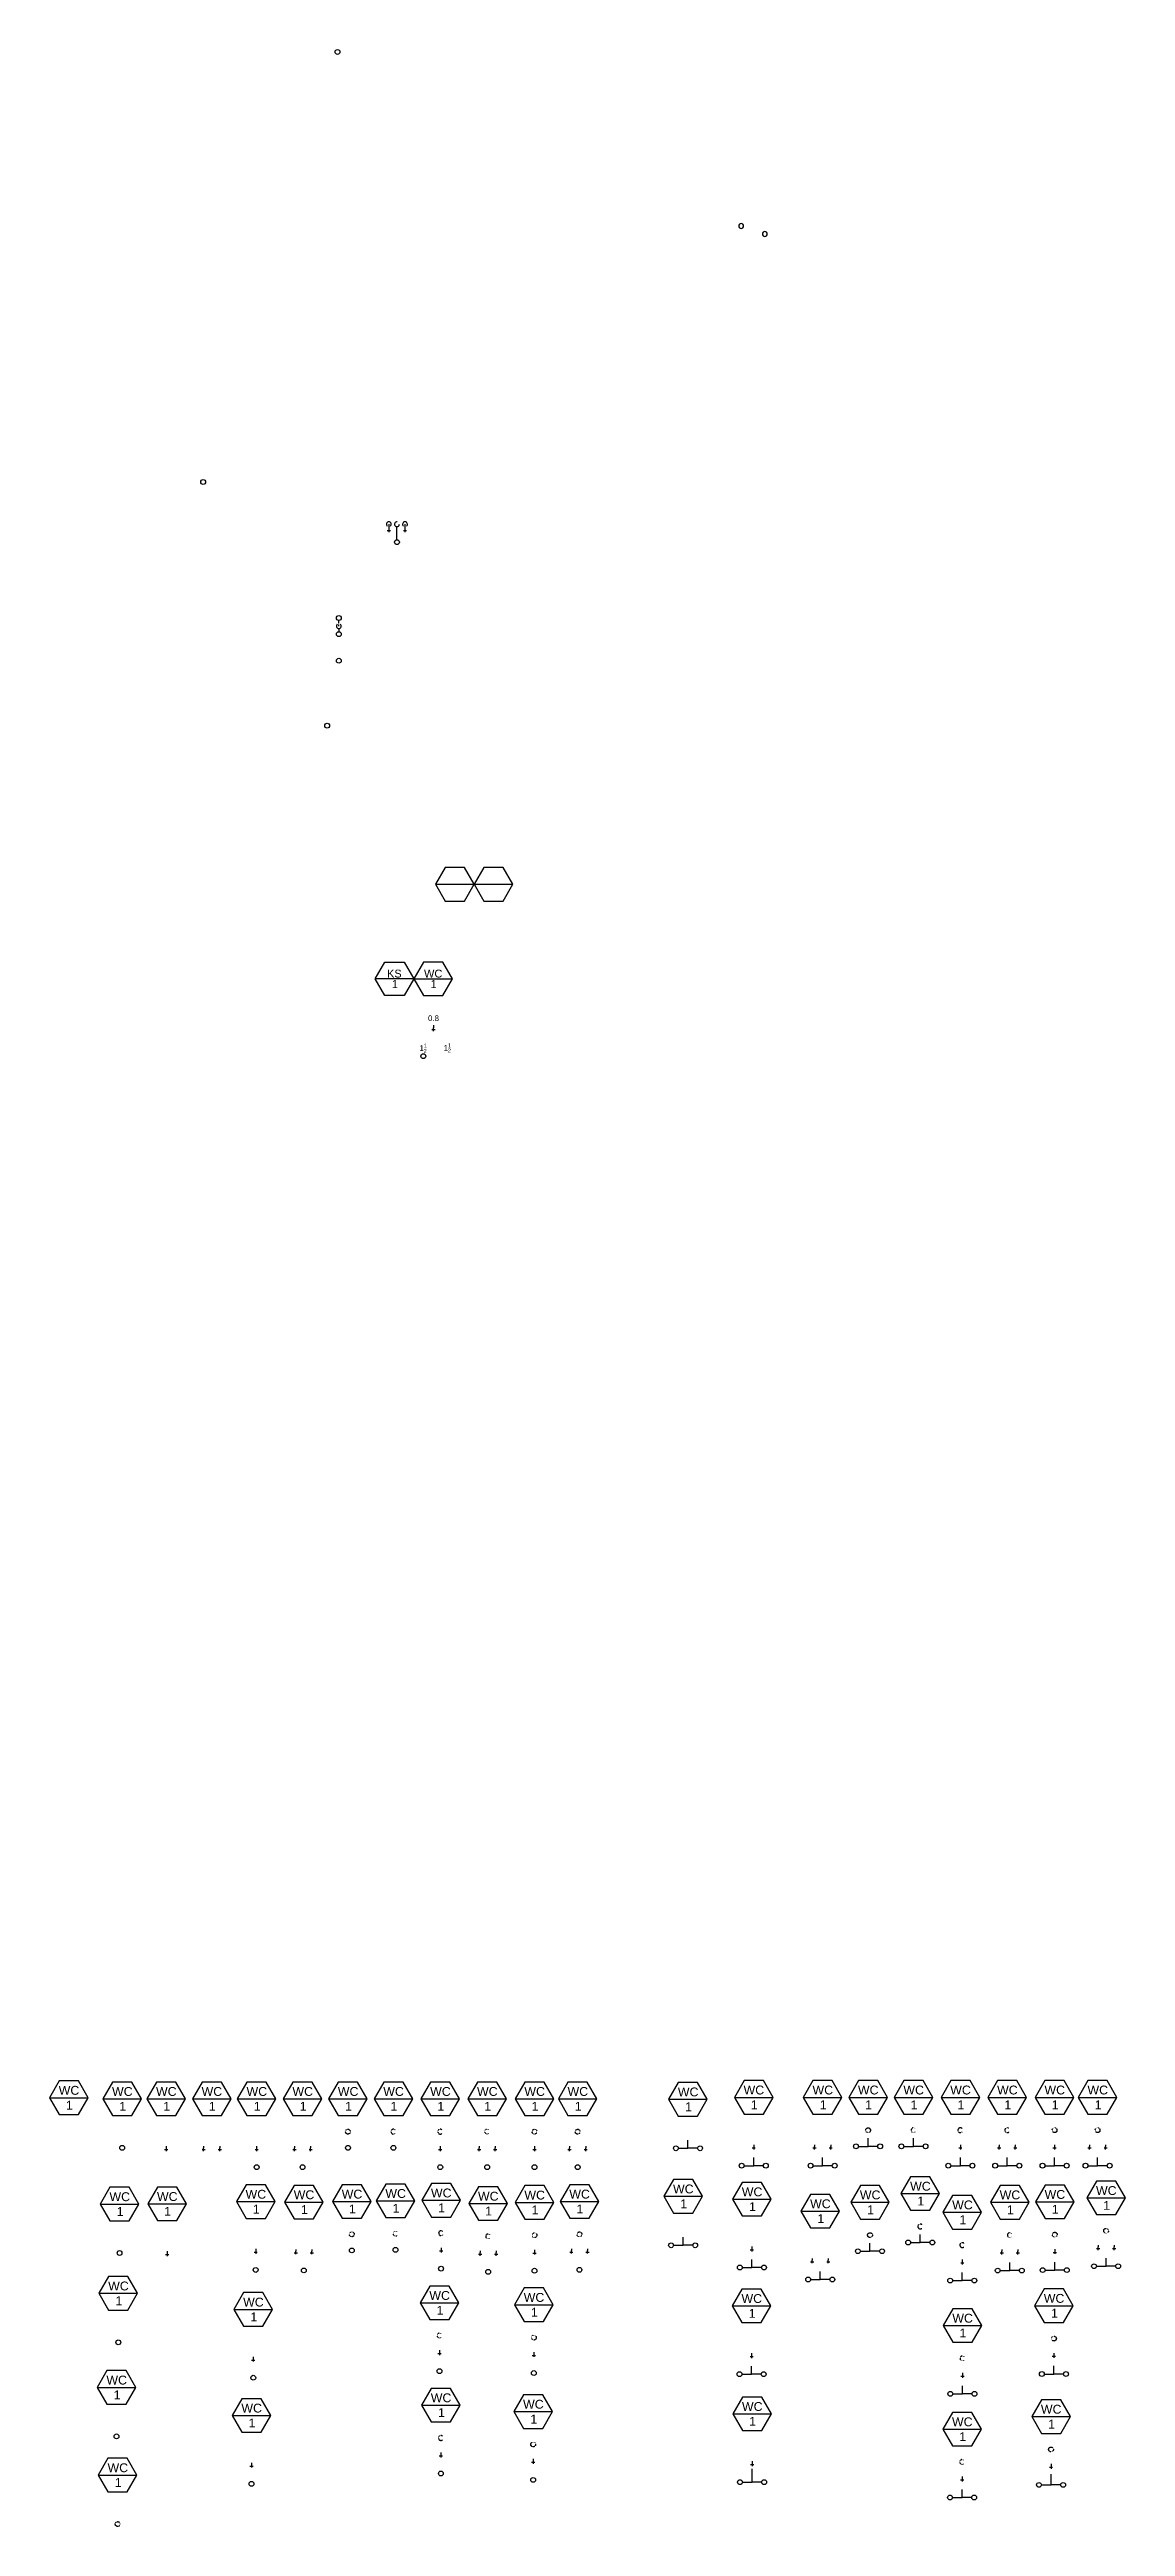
# Model space of a CAD drawing. Header units: inches. Extents: x 184 to 852, y -28 to 1509.
import ezdxf
from ezdxf.enums import TextEntityAlignment as Align

# ---------------------------------------------------------------- set-up
doc = ezdxf.new("R2010")
doc.units = ezdxf.units.IN
doc.header["$MEASUREMENT"] = 0
doc.linetypes.add('Vent', pattern=[0.1875, 0.125, -0.0625])
for name, color, linetype in [('PLUM-4TEXT', 2, 'Continuous'), ('PLUM-CW', 3, 'Cold_Water_Flow'), ('PLUM-HW', 2, 'Hot_Water_Flow'), ('PLUM-OVERFLOW_DRAIN', 70, 'Overflow_Drain'), ('PLUM-SD_ABOVE', 40, 'Storm_Drain'), ('PLUM-VENT', 5, 'Vent'), ('PLUM-WASTE_ABOVE', 4, 'Plum-Waste_Above'), ('PLUM-WASTE_BELOW', 6, 'Plum-Waste_Below')]:
    doc.layers.add(name, color=color, linetype=linetype)
doc.styles.get("Standard").update_dxf_attribs({"font": 'arial.ttf'})
doc.linetypes.add('Cold_Water_Flow', pattern='A,0.875,-0.125,0,-0.125,0.875,-0.125,["CW",Standard,S=0.1,R=0,X=-0.12585,Y=-0.05],-0.1,0.875,[1,GEC_FlowArrow.shx,S=0.0625,R=0,X=0,Y=0],0.5', length=3.6)
doc.linetypes.add('Hot_Water_Flow', pattern='A,0.8125,-0.125,0,-0.125,0,-0.125,0.875,-0.125,["HW",Standard,S=0.1,R=0,X=-0.12585,Y=-0.05],-0.1,0.875,[1,GEC_FlowArrow.shx,S=0.0625,R=0,X=0,Y=0],0.5', length=3.6625)
doc.linetypes.add('Overflow_Drain', pattern='A,3,-0.1,["OFD",Standard,S=0.1,R=0,X=0,Y=-0.05],-0.4', length=3.5)
doc.linetypes.add('Plum-Waste_Above', pattern='A,1,[1,GEC_FlowArrow.shx,S=0.09375,R=0,X=0,Y=0],1', length=2)
doc.linetypes.add('Plum-Waste_Below', pattern='A,0.25,-0.125,0.25,-0.125,0.25,[1,GEC_FlowArrow.shx,S=0.09375,R=0,X=0,Y=0],-0.25,0.25,-0.125,0.25,-0.125', length=2)
doc.linetypes.add('Storm_Drain', pattern='A,3.2,-0.25,["SD",Standard,S=0.1,R=0,X=-0.12585,Y=-0.05],-0.065', length=3.515)

# ---------------------------------------------------------------- blocks, each defined once
blk = doc.blocks.new('B_1')
for p, q in [((6, 10.4), (0, 0)), ((0, 0), (6, -10.4)), ((0, 0), (24, 0)), ((18, 10.4), (6, 10.4)), ((24, 0), (18, 10.4)), ((18, -10.4), (24, 0)), ((6, -10.4), (18, -10.4))]:
    blk.add_line(p, q)
for tag, p in [('TAG_001', (5.7, 1.8)), ('TAG_002', (10.2, -7.4))]:
    blk.add_attdef(tag, p, '', height=5.5)
at = {"flags": 1}
for tag, p in [('COLD_DIAMETER', (6.1, 14.4)), ('HOT_DIAMETER', (6.1, 14)), ('WASTE_DIAMETER', (6.1, 13.6)), ('STORM_DIAMETER', (6.1, 13.2)), ('WSFU', (6.1, 12.8)), ('CWSFU', (6.1, 12.5)), ('HWSFU', (6.1, 12.2)), ('DFU', (6.1, 11.9))]:
    blk.add_attdef(tag, p, '', height=0.2, dxfattribs=at)
blk.add_attdef('INDEX', text='', height=0.2, dxfattribs=at).set_placement((6.1, 14.9), align=Align.TOP_LEFT)
blk = doc.blocks.new('B_2')
for p, q in [((-6, 40.8), (-12, 30.4)), ((6, 40.8), (-6, 40.8)), ((12, 30.4), (6, 40.8)), ((-12, 30.4), (-6, 20)), ((-12, 30.4), (12, 30.4)), ((-6, 20), (6, 20)), ((6, 20), (12, 30.4))]:
    blk.add_line(p, q)
at = {"layer": 'PLUM-WASTE_ABOVE'}
blk.add_circle((0, 0), 1.5, dxfattribs=at)
for tag, p in [('TAG_001', (-6.3, 32.2)), ('TAG_002', (-1.8, 23))]:
    blk.add_attdef(tag, p, '', height=5.5)
at = {"flags": 1}
for tag, p in [('COLD_DIAMETER', (-5.3, 45.4)), ('HOT_DIAMETER', (-5.3, 45)), ('WASTE_DIAMETER', (-5.3, 44.6)), ('STORM_DIAMETER', (-5.3, 44.2)), ('WSFU', (-5.3, 43.9)), ('CWSFU', (-5.3, 43.5)), ('HWSFU', (-5.3, 43.2)), ('DFU', (-5.3, 42.9))]:
    blk.add_attdef(tag, p, '', height=0.2, dxfattribs=at)
blk.add_attdef('INDEX', text='', height=0.2, dxfattribs=at).set_placement((-5.3, 45.9), align=Align.TOP_LEFT)
blk = doc.blocks.new('B_3')
for p, q in [((-6, 40.8), (-12, 30.4)), ((6, 40.8), (-6, 40.8)), ((12, 30.4), (6, 40.8)), ((-12, 30.4), (-6, 20)), ((-12, 30.4), (12, 30.4)), ((-6, 20), (6, 20)), ((6, 20), (12, 30.4))]:
    blk.add_line(p, q)
at = {"layer": 'PLUM-HW'}
for p, q in [((0, 1), (0, 0)), ((0, 0), (0, -2)), ((-1, -1), (1, -1))]:
    blk.add_line(p, q, dxfattribs=at)
for tag, p in [('TAG_001', (-6.3, 32.2)), ('TAG_002', (-1.8, 23))]:
    blk.add_attdef(tag, p, '', height=5.5)
at = {"flags": 1}
for tag, p in [('COLD_DIAMETER', (-5.7, 45.3)), ('HOT_DIAMETER', (-5.7, 45)), ('WASTE_DIAMETER', (-5.7, 44.6)), ('STORM_DIAMETER', (-5.8, 44.2)), ('WSFU', (-5.7, 43.8)), ('CWSFU', (-5.8, 43.5)), ('HWSFU', (-5.7, 43.2)), ('DFU', (-5.7, 42.9))]:
    blk.add_attdef(tag, p, '', height=0.2, dxfattribs=at)
blk.add_attdef('INDEX', text='', height=0.2, dxfattribs=at).set_placement((-5.7, 45.9), align=Align.TOP_LEFT)
blk = doc.blocks.new('B_4')
for p, q in [((-6, 40.8), (-12, 30.4)), ((6, 40.8), (-6, 40.8)), ((12, 30.4), (6, 40.8)), ((-12, 30.4), (-6, 20)), ((-12, 30.4), (12, 30.4)), ((-6, 20), (6, 20)), ((6, 20), (12, 30.4))]:
    blk.add_line(p, q)
at = {"layer": 'PLUM-CW'}
for p, q in [((5, 1), (5, 0)), ((5, -2), (5, 0)), ((4, -1), (6, -1))]:
    blk.add_line(p, q, dxfattribs=at)
at = {"layer": 'PLUM-HW'}
for p, q in [((-5, 1), (-5, 0)), ((-5, -2), (-5, 0)), ((-6, -1), (-4, -1))]:
    blk.add_line(p, q, dxfattribs=at)
for tag, p in [('TAG_001', (-6.3, 32.2)), ('TAG_002', (-1.8, 23))]:
    blk.add_attdef(tag, p, '', height=5.5)
at = {"flags": 1}
blk.add_attdef('INDEX', text='', height=0.2, dxfattribs=at).set_placement((-5.7, 46), align=Align.TOP_LEFT)
for tag, p in [('COLD_DIAMETER', (-5.7, 45.5)), ('HOT_DIAMETER', (-5.7, 45.1)), ('WASTE_DIAMETER', (-5.7, 44.7)), ('STORM_DIAMETER', (-5.8, 44.3)), ('WSFU', (-5.7, 43.9)), ('CWSFU', (-5.8, 43.6)), ('HWSFU', (-5.7, 43.3)), ('DFU', (-5.7, 43))]:
    blk.add_attdef(tag, p, '', height=0.2, dxfattribs=at)
blk = doc.blocks.new('B_5')
for p, q in [((-6, 40.8), (-12, 30.4)), ((6, 40.8), (-6, 40.8)), ((12, 30.4), (6, 40.8)), ((-12, 30.4), (-6, 20)), ((-12, 30.4), (12, 30.4)), ((-6, 20), (6, 20)), ((6, 20), (12, 30.4))]:
    blk.add_line(p, q)
at = {"layer": 'PLUM-CW'}
for p, q in [((0, 1), (0, 0)), ((0, 0), (0, -2)), ((-1, -1), (1, -1))]:
    blk.add_line(p, q, dxfattribs=at)
at = {"layer": 'PLUM-WASTE_BELOW'}
blk.add_circle((0, -12), 1.5, dxfattribs=at)
at = {"flags": 1}
for tag, p in [('COLD_DIAMETER', (-6.1, 46)), ('HOT_DIAMETER', (-6.1, 45.6)), ('WASTE_DIAMETER', (-6.1, 45.2)), ('STORM_DIAMETER', (-6.1, 44.8)), ('WSFU', (-6.1, 44.4)), ('CWSFU', (-6.1, 44.1)), ('HWSFU', (-6.1, 43.8)), ('DFU', (-6.1, 43.5))]:
    blk.add_attdef(tag, p, '', height=0.2, dxfattribs=at)
blk.add_attdef('INDEX', text='', height=0.2, dxfattribs=at).set_placement((-6, 46.5), align=Align.TOP_LEFT)
for tag, p in [('TAG_001', (-6.3, 32.2)), ('TAG_002', (-1.8, 23))]:
    blk.add_attdef(tag, p, '', height=5.5)
blk = doc.blocks.new('B_7')
for p, q in [((-6, 40.8), (-12, 30.4)), ((6, 40.8), (-6, 40.8)), ((12, 30.4), (6, 40.8)), ((-12, 30.4), (-6, 20)), ((-12, 30.4), (12, 30.4)), ((-6, 20), (6, 20)), ((6, 20), (12, 30.4))]:
    blk.add_line(p, q)
at = {"layer": 'PLUM-CW'}
for p, q in [((5, 1), (5, 0)), ((5, -2), (5, 0)), ((4, -1), (6, -1))]:
    blk.add_line(p, q, dxfattribs=at)
at = {"layer": 'PLUM-HW'}
for p, q in [((-5, 1), (-5, 0)), ((-5, -2), (-5, 0)), ((-6, -1), (-4, -1))]:
    blk.add_line(p, q, dxfattribs=at)
at = {"layer": 'PLUM-WASTE_BELOW'}
blk.add_circle((0, -12), 1.5, dxfattribs=at)
at = {"flags": 1}
for tag, p in [('STORM_DIAMETER', (-5.9, 46.3)), ('COLD_DIAMETER', (-5.9, 47.5)), ('HOT_DIAMETER', (-5.8, 47.1)), ('WASTE_DIAMETER', (-5.9, 46.7)), ('WSFU', (-5.9, 46)), ('CWSFU', (-5.9, 45.6)), ('HWSFU', (-5.9, 45.3)), ('DFU', (-5.9, 45))]:
    blk.add_attdef(tag, p, '', height=0.2, dxfattribs=at)
blk.add_attdef('INDEX', text='', height=0.2, dxfattribs=at).set_placement((-5.8, 48), align=Align.TOP_LEFT)
for tag, p in [('TAG_001', (-6.3, 32.2)), ('TAG_002', (-1.8, 23))]:
    blk.add_attdef(tag, p, '', height=5.5)
blk = doc.blocks.new('B_8')
for p, q in [((-6, 40.8), (-12, 30.4)), ((6, 40.8), (-6, 40.8)), ((12, 30.4), (6, 40.8)), ((-12, 30.4), (-6, 20)), ((-12, 30.4), (12, 30.4)), ((-6, 20), (6, 20)), ((6, 20), (12, 30.4))]:
    blk.add_line(p, q)
at = {"layer": 'PLUM-VENT'}
blk.add_circle((0, 10), 1.5, dxfattribs=at)
at = {"layer": 'PLUM-WASTE_BELOW'}
blk.add_circle((0, 0), 1.5, dxfattribs=at)
for tag, p in [('TAG_001', (-6.3, 32.2)), ('TAG_002', (-1.8, 23))]:
    blk.add_attdef(tag, p, '', height=5.5)
at = {"flags": 1}
for tag, p in [('COLD_DIAMETER', (-5.8, 44.6)), ('HOT_DIAMETER', (-5.8, 44.2)), ('WASTE_DIAMETER', (-5.8, 43.8)), ('STORM_DIAMETER', (-5.8, 43.4)), ('WSFU', (-5.8, 43.1)), ('CWSFU', (-5.8, 42.7)), ('HWSFU', (-5.8, 42.4)), ('DFU', (-5.8, 42.1))]:
    blk.add_attdef(tag, p, '', height=0.2, dxfattribs=at)
blk.add_attdef('INDEX', text='', height=0.2, dxfattribs=at).set_placement((-5.7, 45.1), align=Align.TOP_LEFT)
blk = doc.blocks.new('B_9')
for p, q in [((-6, 40.8), (-12, 30.4)), ((6, 40.8), (-6, 40.8)), ((12, 30.4), (6, 40.8)), ((-12, 30.4), (-6, 20)), ((-12, 30.4), (12, 30.4)), ((-6, 20), (6, 20)), ((6, 20), (12, 30.4))]:
    blk.add_line(p, q)
at = {"layer": 'PLUM-VENT'}
blk.add_arc((0, 10), 1.5, 45, 315, dxfattribs=at)
at = {"layer": 'PLUM-WASTE_BELOW'}
blk.add_circle((0, 0), 1.5, dxfattribs=at)
for tag, p in [('TAG_001', (-6.3, 32.2)), ('TAG_002', (-1.8, 23))]:
    blk.add_attdef(tag, p, '', height=5.5)
at = {"flags": 1}
for tag, p in [('COLD_DIAMETER', (-5.8, 45.2)), ('HOT_DIAMETER', (-5.8, 44.8)), ('WASTE_DIAMETER', (-5.8, 44.4)), ('STORM_DIAMETER', (-5.8, 44)), ('WSFU', (-5.8, 43.7)), ('CWSFU', (-5.8, 43.3)), ('HWSFU', (-5.8, 43)), ('DFU', (-5.8, 42.7))]:
    blk.add_attdef(tag, p, '', height=0.2, dxfattribs=at)
blk.add_attdef('INDEX', text='', height=0.2, dxfattribs=at).set_placement((-5.7, 45.7), align=Align.TOP_LEFT)
blk = doc.blocks.new('B_10')
for p, q in [((-6, 40.8), (-12, 30.4)), ((6, 40.8), (-6, 40.8)), ((12, 30.4), (6, 40.8)), ((-12, 30.4), (-6, 20)), ((-12, 30.4), (12, 30.4)), ((-6, 20), (6, 20)), ((6, 20), (12, 30.4))]:
    blk.add_line(p, q)
at = {"layer": 'PLUM-CW'}
for p, q in [((0, 1), (0, 0)), ((0, 0), (0, -2)), ((-1, -1), (1, -1))]:
    blk.add_line(p, q, dxfattribs=at)
at = {"layer": 'PLUM-VENT'}
blk.add_arc((0, 10), 1.5, 45, 315, dxfattribs=at)
at = {"layer": 'PLUM-WASTE_ABOVE'}
blk.add_circle((0, -12), 1.5, dxfattribs=at)
for tag, p in [('TAG_001', (-6.3, 32.2)), ('TAG_002', (-1.8, 23))]:
    blk.add_attdef(tag, p, '', height=5.5)
at = {"flags": 1}
for tag, p in [('COLD_DIAMETER', (-5.9, 43.3)), ('HOT_DIAMETER', (-5.9, 42.9)), ('WASTE_DIAMETER', (-5.9, 42.5)), ('STORM_DIAMETER', (-5.9, 42.2)), ('WSFU', (-5.9, 41.8)), ('CWSFU', (-5.9, 41.5)), ('HWSFU', (-5.9, 41.2)), ('DFU', (-5.9, 40.9))]:
    blk.add_attdef(tag, p, '', height=0.2, dxfattribs=at)
blk.add_attdef('INDEX', text='', height=0.2, dxfattribs=at).set_placement((-5.9, 43.8), align=Align.TOP_LEFT)
blk = doc.blocks.new('B_11')
for p, q in [((-6, 40.8), (-12, 30.4)), ((6, 40.8), (-6, 40.8)), ((12, 30.4), (6, 40.8)), ((-12, 30.4), (-6, 20)), ((-12, 30.4), (12, 30.4)), ((-6, 20), (6, 20)), ((6, 20), (12, 30.4))]:
    blk.add_line(p, q)
at = {"layer": 'PLUM-CW'}
for p, q in [((5, 1), (5, 0)), ((5, -2), (5, 0)), ((4, -1), (6, -1))]:
    blk.add_line(p, q, dxfattribs=at)
at = {"layer": 'PLUM-HW'}
for p, q in [((-5, 1), (-5, 0)), ((-5, -2), (-5, 0)), ((-6, -1), (-4, -1))]:
    blk.add_line(p, q, dxfattribs=at)
at = {"layer": 'PLUM-VENT'}
blk.add_arc((0, 10), 1.5, 45, 315, dxfattribs=at)
at = {"layer": 'PLUM-WASTE_BELOW'}
blk.add_circle((0, -12), 1.5, dxfattribs=at)
for tag, p in [('TAG_001', (-6.3, 32.2)), ('TAG_002', (-1.8, 23))]:
    blk.add_attdef(tag, p, '', height=5.5)
at = {"flags": 1}
for tag, p in [('COLD_DIAMETER', (-5.9, 43.3)), ('HOT_DIAMETER', (-5.9, 42.9)), ('WASTE_DIAMETER', (-5.9, 42.5)), ('STORM_DIAMETER', (-5.9, 42.2)), ('WSFU', (-5.9, 41.8)), ('CWSFU', (-5.9, 41.5)), ('HWSFU', (-5.9, 41.2)), ('DFU', (-5.9, 40.9))]:
    blk.add_attdef(tag, p, '', height=0.2, dxfattribs=at)
blk.add_attdef('INDEX', text='', height=0.2, dxfattribs=at).set_placement((-5.9, 43.8), align=Align.TOP_LEFT)
blk = doc.blocks.new('B_12')
for p, q in [((-6, 40.8), (-12, 30.4)), ((6, 40.8), (-6, 40.8)), ((12, 30.4), (6, 40.8)), ((-12, 30.4), (-6, 20)), ((-12, 30.4), (12, 30.4)), ((-6, 20), (6, 20)), ((6, 20), (12, 30.4))]:
    blk.add_line(p, q)
at = {"layer": 'PLUM-HW'}
for p, q in [((0, 1), (0, 0)), ((0, 0), (0, -2)), ((-1, -1), (1, -1))]:
    blk.add_line(p, q, dxfattribs=at)
at = {"layer": 'PLUM-VENT'}
blk.add_circle((0, 10), 1.5, dxfattribs=at)
at = {"layer": 'PLUM-WASTE_ABOVE'}
blk.add_circle((0, -12), 1.5, dxfattribs=at)
for tag, p in [('TAG_001', (-6.3, 32.2)), ('TAG_002', (-1.8, 23))]:
    blk.add_attdef(tag, p, '', height=5.5)
at = {"flags": 1}
for tag, p in [('COLD_DIAMETER', (-5.9, 43.3)), ('HOT_DIAMETER', (-5.9, 42.9)), ('WASTE_DIAMETER', (-5.9, 42.5)), ('STORM_DIAMETER', (-5.9, 42.2)), ('WSFU', (-5.9, 41.8)), ('CWSFU', (-5.9, 41.5)), ('HWSFU', (-5.9, 41.2)), ('DFU', (-5.9, 40.9))]:
    blk.add_attdef(tag, p, '', height=0.2, dxfattribs=at)
blk.add_attdef('INDEX', text='', height=0.2, dxfattribs=at).set_placement((-5.9, 43.8), align=Align.TOP_LEFT)
blk = doc.blocks.new('B_13')
for p, q in [((-6, 40.8), (-12, 30.4)), ((6, 40.8), (-6, 40.8)), ((12, 30.4), (6, 40.8)), ((-12, 30.4), (-6, 20)), ((-12, 30.4), (12, 30.4)), ((-6, 20), (6, 20)), ((6, 20), (12, 30.4))]:
    blk.add_line(p, q)
at = {"layer": 'PLUM-CW'}
for p, q in [((5, 1), (5, 0)), ((5, -2), (5, 0)), ((4, -1), (6, -1))]:
    blk.add_line(p, q, dxfattribs=at)
at = {"layer": 'PLUM-HW'}
for p, q in [((-5, 1), (-5, 0)), ((-5, -2), (-5, 0)), ((-6, -1), (-4, -1))]:
    blk.add_line(p, q, dxfattribs=at)
at = {"layer": 'PLUM-VENT'}
blk.add_circle((0, 10), 1.5, dxfattribs=at)
at = {"layer": 'PLUM-WASTE_ABOVE'}
blk.add_circle((0, -12), 1.5, dxfattribs=at)
for tag, p in [('TAG_001', (-6.3, 32.2)), ('TAG_002', (-1.8, 23))]:
    blk.add_attdef(tag, p, '', height=5.5)
at = {"flags": 1}
for tag, p in [('COLD_DIAMETER', (-5.9, 43.3)), ('HOT_DIAMETER', (-5.9, 42.9)), ('WASTE_DIAMETER', (-5.9, 42.5)), ('STORM_DIAMETER', (-5.9, 42.2)), ('WSFU', (-5.9, 41.8)), ('CWSFU', (-5.9, 41.5)), ('HWSFU', (-5.9, 41.2)), ('DFU', (-5.9, 40.9))]:
    blk.add_attdef(tag, p, '', height=0.2, dxfattribs=at)
blk.add_attdef('INDEX', text='', height=0.2, dxfattribs=at).set_placement((-5.9, 43.8), align=Align.TOP_LEFT)
blk = doc.blocks.new('*U14')
at = {"layer": 'PLUM-4TEXT'}
for p, q in [((-36.3, 30.5), (-30.3, 40.9)), ((-30.3, 40.9), (-18.3, 40.9)), ((-18.3, 40.9), (-12.3, 30.5)), ((-12.3, 30.5), (-36.3, 30.5)), ((-30.3, 20.1), (-36.3, 30.5)), ((-18.3, 20.1), (-30.3, 20.1)), ((-12.3, 30.5), (-18.3, 20.1)), ((-12.3, 30.5), (11.7, 30.5))]:
    blk.add_line(p, q, dxfattribs=at)
blk.add_lwpolyline([(-12.3, 30.5), (-6.3, 20.1), (5.7, 20.1), (11.7, 30.5), (5.7, 40.9), (-6.3, 40.9)], close=True, dxfattribs=at)
at = {"layer": 'PLUM-CW'}
for p, q in [((0, 1.8), (0, 0)), ((0, -1), (0, 0)), ((-1, -1), (1, -1)), ((0, -2), (0, -1))]:
    blk.add_line(p, q, dxfattribs=at)
at = {"layer": 'PLUM-WASTE_ABOVE', "linetype": 'Continuous'}
blk.add_circle((-6.3, -17.5), 1.5, dxfattribs=at)
at = {"layer": 'PLUM-4TEXT'}
for tag, p in [('TAG2_001', (-28.9, 31.3)), ('TAG_001', (-5.9, 31.3)), ('TAG2_002', (-25.9, 24.8)), ('TAG_002', (-1.9, 24.8))]:
    blk.add_attdef(tag, p, '', height=4.9, dxfattribs=at)
at = {"layer": 'PLUM-4TEXT', "flags": 1}
blk.add_attdef('COLD_DIAMETER', text='', height=0.2, dxfattribs=at).set_placement((-2.6, 43.6), align=Align.TOP_LEFT)
for tag, p in [('DFU', (-2.6, 42.9)), ('VENT_DIAMETER', (-2.6, 42.4)), ('INDEX', (-2.6, 41.9))]:
    blk.add_attdef(tag, p, '', height=0.2, dxfattribs=at)
at = {"layer": 'PLUM-CW'}
blk.add_attdef('C_001', (-3.4, 4.3), '', height=3.5, dxfattribs=at)
at = {"layer": 'PLUM-WASTE_ABOVE'}
for tag, p, height in [('D1_001', (-8.7, -14.2), 3.5), ('D1_003', (-6.1, -15.4), 2.45), ('D1_002', (-6, -12.1), 2.45), ('D2_001', (6.3, -14.1), 3.5), ('D2_003', (8.9, -15.2), 2.45), ('D2_002', (9, -12), 2.45)]:
    blk.add_attdef(tag, p, '', height=height, dxfattribs=at)
blk = doc.blocks.new('*U22')
at = {"linetype": 'Continuous'}
blk.add_arc((0, 0), 1.5, 221.8103, 138.1897, dxfattribs=at)
blk = doc.blocks.new('*U21')
at = {"linetype": 'Continuous'}
blk.add_circle((0, 0), 1.5, dxfattribs=at)
blk = doc.blocks.new('*U19')
at = {"layer": 'PLUM-VENT'}
blk.add_lwpolyline([(-1.75, 0), (-1.75, -3.5)], dxfattribs=at)
at = {"layer": 'PLUM-WASTE_ABOVE'}
blk.add_lwpolyline([(-1.75, 1.5), (-1.75, 3.5)], dxfattribs=at)
at = {"layer": 'PLUM-VENT', "rotation": 90.00000000000001}
for name, p in [('*U22', (-1.75, 0)), ('*U21', (-1.75, -5))]:
    blk.add_blockref(name, p, dxfattribs=at)
at = {"layer": 'PLUM-WASTE_ABOVE', "rotation": 90.00000000000001}
blk.add_blockref('*U21', (-1.75, 5), dxfattribs=at)
blk = doc.blocks.new('*U20')
at = {"linetype": 'Continuous'}
blk.add_circle((0, 0), 1.5, dxfattribs=at)
blk = doc.blocks.new('*U23')
blk.add_circle((0, 0), 1.5)
blk = doc.blocks.new('*U17')
at = {"linetype": 'Continuous'}
blk.add_circle((0, 0), 1.5, dxfattribs=at)
blk = doc.blocks.new('*U27')
at = {"linetype": 'Continuous'}
blk.add_arc((0, 0), 1.5, 41.8103, 318.1897, dxfattribs=at)
blk = doc.blocks.new('*U28')
at = {"linetype": 'Continuous'}
for p, q in [((0, 0), (5, 0)), ((4, 1), (4, -1))]:
    blk.add_line(p, q, dxfattribs=at)
blk = doc.blocks.new('*U26')
at = {"linetype": 'Continuous'}
blk.add_arc((0, 0), 1.5, 356.8103, 273.1897, dxfattribs=at)
blk = doc.blocks.new('*U29')
at = {"linetype": 'Continuous'}
blk.add_circle((0, 0), 1.5, dxfattribs=at)
blk = doc.blocks.new('*U25')
at = {"layer": 'PLUM-WASTE_BELOW'}
blk.add_lwpolyline([(0, -9.6), (0, -1.5)], dxfattribs=at)
at = {"layer": 'PLUM-CW', "rotation": 270}
for name in ['*U27', '*U28']:
    blk.add_blockref(name, (5, 0), dxfattribs=at)
at = {"layer": 'PLUM-HW', "rotation": 270}
for name in ['*U27', '*U28']:
    blk.add_blockref(name, (-5, 0), dxfattribs=at)
at = {"layer": 'PLUM-VENT', "rotation": 90}
blk.add_blockref('*U26', (0, 0), dxfattribs=at)
at = {"layer": 'PLUM-WASTE_ABOVE', "rotation": 270}
blk.add_blockref('*U29', (0, -11.1), dxfattribs=at)
blk = doc.blocks.new('B_14')
for p, q in [((-6, 40.8), (-12, 30.4)), ((6, 40.8), (-6, 40.8)), ((12, 30.4), (6, 40.8)), ((-12, 30.4), (-6, 20)), ((-12, 30.4), (12, 30.4)), ((-6, 20), (6, 20)), ((6, 20), (12, 30.4))]:
    blk.add_line(p, q)
at = {"layer": 'PLUM-WASTE_ABOVE'}
for p, q in [((-6, 0), (0, 0)), ((0, 0), (0, 5)), ((6, 0), (0, 0))]:
    blk.add_line(p, q, dxfattribs=at)
for centre in [(-7.5, 0), (7.5, 0)]:
    blk.add_circle(centre, 1.5, dxfattribs=at)
for tag, p in [('TAG_001', (-6.3, 32.2)), ('TAG_002', (-1.8, 23))]:
    blk.add_attdef(tag, p, '', height=5.5)
at = {"flags": 1}
for tag, p in [('COLD_DIAMETER', (-5.3, 45.4)), ('HOT_DIAMETER', (-5.3, 45)), ('WASTE_DIAMETER', (-5.3, 44.6)), ('STORM_DIAMETER', (-5.3, 44.2)), ('WSFU', (-5.3, 43.9)), ('CWSFU', (-5.3, 43.5)), ('HWSFU', (-5.3, 43.2)), ('DFU', (-5.3, 42.9))]:
    blk.add_attdef(tag, p, '', height=0.2, dxfattribs=at)
blk.add_attdef('INDEX', text='', height=0.2, dxfattribs=at).set_placement((-5.3, 45.9), align=Align.TOP_LEFT)
blk = doc.blocks.new('B_15')
for p, q in [((-6, 40.8), (-12, 30.4)), ((6, 40.8), (-6, 40.8)), ((12, 30.4), (6, 40.8)), ((-12, 30.4), (-6, 20)), ((-12, 30.4), (12, 30.4)), ((-6, 20), (6, 20)), ((6, 20), (12, 30.4))]:
    blk.add_line(p, q)
at = {"layer": 'PLUM-CW'}
for p, q in [((0, 1), (0, 0)), ((0, 0), (0, -2)), ((-1, -1), (1, -1))]:
    blk.add_line(p, q, dxfattribs=at)
at = {"layer": 'PLUM-WASTE_ABOVE'}
for p, q in [((-6, -12), (0, -12)), ((0, -12), (0, -7)), ((6, -12), (0, -12))]:
    blk.add_line(p, q, dxfattribs=at)
for centre in [(-7.5, -12), (7.5, -12)]:
    blk.add_circle(centre, 1.5, dxfattribs=at)
at = {"flags": 1}
for tag, p in [('COLD_DIAMETER', (-6.1, 46)), ('HOT_DIAMETER', (-6.1, 45.6)), ('WASTE_DIAMETER', (-6.1, 45.2)), ('STORM_DIAMETER', (-6.1, 44.8)), ('WSFU', (-6.1, 44.4)), ('CWSFU', (-6.1, 44.1)), ('HWSFU', (-6.1, 43.8)), ('DFU', (-6.1, 43.5))]:
    blk.add_attdef(tag, p, '', height=0.2, dxfattribs=at)
blk.add_attdef('INDEX', text='', height=0.2, dxfattribs=at).set_placement((-6, 46.5), align=Align.TOP_LEFT)
for tag, p in [('TAG_001', (-6.3, 32.2)), ('TAG_002', (-1.8, 23))]:
    blk.add_attdef(tag, p, '', height=5.5)
blk = doc.blocks.new('B_16')
for p, q in [((-6, 40.8), (-12, 30.4)), ((6, 40.8), (-6, 40.8)), ((12, 30.4), (6, 40.8)), ((-12, 30.4), (-6, 20)), ((-12, 30.4), (12, 30.4)), ((-6, 20), (6, 20)), ((6, 20), (12, 30.4))]:
    blk.add_line(p, q)
at = {"layer": 'PLUM-CW'}
for p, q in [((5, 1), (5, 0)), ((5, -2), (5, 0)), ((4, -1), (6, -1))]:
    blk.add_line(p, q, dxfattribs=at)
at = {"layer": 'PLUM-HW'}
for p, q in [((-5, 1), (-5, 0)), ((-5, -2), (-5, 0)), ((-6, -1), (-4, -1))]:
    blk.add_line(p, q, dxfattribs=at)
at = {"layer": 'PLUM-WASTE_ABOVE'}
for p, q in [((-6, -12), (0, -12)), ((0, -12), (0, -7)), ((6, -12), (0, -12))]:
    blk.add_line(p, q, dxfattribs=at)
at = {"layer": 'PLUM-WASTE_ABOVE', "color": 4}
for centre in [(-7.5, -12), (7.5, -12)]:
    blk.add_circle(centre, 1.5, dxfattribs=at)
at = {"flags": 1}
for tag, p in [('STORM_DIAMETER', (-5.9, 46.3)), ('COLD_DIAMETER', (-5.9, 47.5)), ('HOT_DIAMETER', (-5.8, 47.1)), ('WASTE_DIAMETER', (-5.9, 46.7)), ('WSFU', (-5.9, 46)), ('CWSFU', (-5.9, 45.6)), ('HWSFU', (-5.9, 45.3)), ('DFU', (-5.9, 45))]:
    blk.add_attdef(tag, p, '', height=0.2, dxfattribs=at)
blk.add_attdef('INDEX', text='', height=0.2, dxfattribs=at).set_placement((-5.8, 48), align=Align.TOP_LEFT)
for tag, p in [('TAG_001', (-6.3, 32.2)), ('TAG_002', (-1.8, 23))]:
    blk.add_attdef(tag, p, '', height=5.5)
blk = doc.blocks.new('B_17')
for p, q in [((-6, 40.8), (-12, 30.4)), ((6, 40.8), (-6, 40.8)), ((12, 30.4), (6, 40.8)), ((-12, 30.4), (-6, 20)), ((-12, 30.4), (12, 30.4)), ((-6, 20), (6, 20)), ((6, 20), (12, 30.4))]:
    blk.add_line(p, q)
at = {"layer": 'PLUM-VENT'}
blk.add_circle((0, 10), 1.5, dxfattribs=at)
at = {"layer": 'PLUM-WASTE_ABOVE'}
for p, q in [((-6, 0), (0, 0)), ((0, 0), (0, 5)), ((6, 0), (0, 0))]:
    blk.add_line(p, q, dxfattribs=at)
for centre in [(-7.5, 0), (7.5, 0)]:
    blk.add_circle(centre, 1.5, dxfattribs=at)
for tag, p in [('TAG_001', (-6.3, 32.2)), ('TAG_002', (-1.8, 23))]:
    blk.add_attdef(tag, p, '', height=5.5)
at = {"flags": 1}
for tag, p in [('COLD_DIAMETER', (-5.8, 44.6)), ('HOT_DIAMETER', (-5.8, 44.2)), ('WASTE_DIAMETER', (-5.8, 43.8)), ('STORM_DIAMETER', (-5.8, 43.4)), ('WSFU', (-5.8, 43.1)), ('CWSFU', (-5.8, 42.7)), ('HWSFU', (-5.8, 42.4)), ('DFU', (-5.8, 42.1))]:
    blk.add_attdef(tag, p, '', height=0.2, dxfattribs=at)
blk.add_attdef('INDEX', text='', height=0.2, dxfattribs=at).set_placement((-5.7, 45.1), align=Align.TOP_LEFT)
blk = doc.blocks.new('B_18')
for p, q in [((-6, 40.8), (-12, 30.4)), ((6, 40.8), (-6, 40.8)), ((12, 30.4), (6, 40.8)), ((-12, 30.4), (-6, 20)), ((-12, 30.4), (12, 30.4)), ((-6, 20), (6, 20)), ((6, 20), (12, 30.4))]:
    blk.add_line(p, q)
at = {"layer": 'PLUM-VENT'}
blk.add_arc((0, 10), 1.5, 45, 315, dxfattribs=at)
at = {"layer": 'PLUM-WASTE_ABOVE'}
for p, q in [((-6, 0), (0, 0)), ((0, 0), (0, 5)), ((6, 0), (0, 0))]:
    blk.add_line(p, q, dxfattribs=at)
for centre in [(-7.5, 0), (7.5, 0)]:
    blk.add_circle(centre, 1.5, dxfattribs=at)
for tag, p in [('TAG_001', (-6.3, 32.2)), ('TAG_002', (-1.8, 23))]:
    blk.add_attdef(tag, p, '', height=5.5)
at = {"flags": 1}
for tag, p in [('COLD_DIAMETER', (-5.8, 45.2)), ('HOT_DIAMETER', (-5.8, 44.8)), ('WASTE_DIAMETER', (-5.8, 44.4)), ('STORM_DIAMETER', (-5.8, 44)), ('WSFU', (-5.8, 43.7)), ('CWSFU', (-5.8, 43.3)), ('HWSFU', (-5.8, 43)), ('DFU', (-5.8, 42.7))]:
    blk.add_attdef(tag, p, '', height=0.2, dxfattribs=at)
blk.add_attdef('INDEX', text='', height=0.2, dxfattribs=at).set_placement((-5.7, 45.7), align=Align.TOP_LEFT)
blk = doc.blocks.new('B_19')
for p, q in [((-6, 40.8), (-12, 30.4)), ((6, 40.8), (-6, 40.8)), ((12, 30.4), (6, 40.8)), ((-12, 30.4), (-6, 20)), ((-12, 30.4), (12, 30.4)), ((-6, 20), (6, 20)), ((6, 20), (12, 30.4))]:
    blk.add_line(p, q)
at = {"layer": 'PLUM-CW'}
for p, q in [((0, 1), (0, 0)), ((0, 0), (0, -2)), ((-1, -1), (1, -1))]:
    blk.add_line(p, q, dxfattribs=at)
at = {"layer": 'PLUM-VENT'}
blk.add_arc((0, 10), 1.5, 45, 315, dxfattribs=at)
at = {"layer": 'PLUM-WASTE_ABOVE'}
for p, q in [((-6, -12), (0, -12)), ((0, -12), (0, -7)), ((6, -12), (0, -12))]:
    blk.add_line(p, q, dxfattribs=at)
for centre in [(-7.5, -12), (7.5, -12)]:
    blk.add_circle(centre, 1.5, dxfattribs=at)
for tag, p in [('TAG_001', (-6.3, 32.2)), ('TAG_002', (-1.8, 23))]:
    blk.add_attdef(tag, p, '', height=5.5)
at = {"flags": 1}
for tag, p in [('COLD_DIAMETER', (-5.9, 43.3)), ('HOT_DIAMETER', (-5.9, 42.9)), ('WASTE_DIAMETER', (-5.9, 42.5)), ('STORM_DIAMETER', (-5.9, 42.2)), ('WSFU', (-5.9, 41.8)), ('CWSFU', (-5.9, 41.5)), ('HWSFU', (-5.9, 41.2)), ('DFU', (-5.9, 40.9))]:
    blk.add_attdef(tag, p, '', height=0.2, dxfattribs=at)
blk.add_attdef('INDEX', text='', height=0.2, dxfattribs=at).set_placement((-5.9, 43.8), align=Align.TOP_LEFT)
blk = doc.blocks.new('B_20')
for p, q in [((-6, 40.8), (-12, 30.4)), ((6, 40.8), (-6, 40.8)), ((12, 30.4), (6, 40.8)), ((-12, 30.4), (-6, 20)), ((-12, 30.4), (12, 30.4)), ((-6, 20), (6, 20)), ((6, 20), (12, 30.4))]:
    blk.add_line(p, q)
at = {"layer": 'PLUM-CW'}
for p, q in [((5, 1), (5, 0)), ((5, -2), (5, 0)), ((4, -1), (6, -1))]:
    blk.add_line(p, q, dxfattribs=at)
at = {"layer": 'PLUM-HW'}
for p, q in [((-5, 1), (-5, 0)), ((-5, -2), (-5, 0)), ((-6, -1), (-4, -1))]:
    blk.add_line(p, q, dxfattribs=at)
at = {"layer": 'PLUM-VENT'}
blk.add_arc((0, 10), 1.5, 45, 315, dxfattribs=at)
at = {"layer": 'PLUM-WASTE_ABOVE'}
for p, q in [((-6, -12), (0, -12)), ((0, -12), (0, -7)), ((6, -12), (0, -12))]:
    blk.add_line(p, q, dxfattribs=at)
for centre in [(-7.5, -12), (7.5, -12)]:
    blk.add_circle(centre, 1.5, dxfattribs=at)
for tag, p in [('TAG_001', (-6.3, 32.2)), ('TAG_002', (-1.8, 23))]:
    blk.add_attdef(tag, p, '', height=5.5)
at = {"flags": 1}
for tag, p in [('COLD_DIAMETER', (-5.9, 43.3)), ('HOT_DIAMETER', (-5.9, 42.9)), ('WASTE_DIAMETER', (-5.9, 42.5)), ('STORM_DIAMETER', (-5.9, 42.2)), ('WSFU', (-5.9, 41.8)), ('CWSFU', (-5.9, 41.5)), ('HWSFU', (-5.9, 41.2)), ('DFU', (-5.9, 40.9))]:
    blk.add_attdef(tag, p, '', height=0.2, dxfattribs=at)
blk.add_attdef('INDEX', text='', height=0.2, dxfattribs=at).set_placement((-5.9, 43.8), align=Align.TOP_LEFT)
blk = doc.blocks.new('B_21')
for p, q in [((-6, 40.8), (-12, 30.4)), ((6, 40.8), (-6, 40.8)), ((12, 30.4), (6, 40.8)), ((-12, 30.4), (-6, 20)), ((-12, 30.4), (12, 30.4)), ((-6, 20), (6, 20)), ((6, 20), (12, 30.4))]:
    blk.add_line(p, q)
at = {"layer": 'PLUM-HW'}
for p, q in [((0, 1), (0, 0)), ((0, 0), (0, -2)), ((-1, -1), (1, -1))]:
    blk.add_line(p, q, dxfattribs=at)
at = {"layer": 'PLUM-VENT'}
blk.add_circle((0, 10), 1.5, dxfattribs=at)
at = {"layer": 'PLUM-WASTE_ABOVE'}
for p, q in [((-6, -12), (0, -12)), ((0, -12), (0, -7)), ((6, -12), (0, -12))]:
    blk.add_line(p, q, dxfattribs=at)
for centre in [(-7.5, -12), (7.5, -12)]:
    blk.add_circle(centre, 1.5, dxfattribs=at)
for tag, p in [('TAG_001', (-6.3, 32.2)), ('TAG_002', (-1.8, 23))]:
    blk.add_attdef(tag, p, '', height=5.5)
at = {"flags": 1}
for tag, p in [('COLD_DIAMETER', (-5.9, 43.3)), ('HOT_DIAMETER', (-5.9, 42.9)), ('WASTE_DIAMETER', (-5.9, 42.5)), ('STORM_DIAMETER', (-5.9, 42.2)), ('WSFU', (-5.9, 41.8)), ('CWSFU', (-5.9, 41.5)), ('HWSFU', (-5.9, 41.2)), ('DFU', (-5.9, 40.9))]:
    blk.add_attdef(tag, p, '', height=0.2, dxfattribs=at)
blk.add_attdef('INDEX', text='', height=0.2, dxfattribs=at).set_placement((-5.9, 43.8), align=Align.TOP_LEFT)
blk = doc.blocks.new('B_22')
for p, q in [((-6, 40.8), (-12, 30.4)), ((6, 40.8), (-6, 40.8)), ((12, 30.4), (6, 40.8)), ((-12, 30.4), (-6, 20)), ((-12, 30.4), (12, 30.4)), ((-6, 20), (6, 20)), ((6, 20), (12, 30.4))]:
    blk.add_line(p, q)
at = {"layer": 'PLUM-CW'}
for p, q in [((5, 1), (5, 0)), ((5, -2), (5, 0)), ((4, -1), (6, -1))]:
    blk.add_line(p, q, dxfattribs=at)
at = {"layer": 'PLUM-HW'}
for p, q in [((-5, 1), (-5, 0)), ((-5, -2), (-5, 0)), ((-6, -1), (-4, -1))]:
    blk.add_line(p, q, dxfattribs=at)
at = {"layer": 'PLUM-VENT'}
blk.add_circle((0, 10), 1.5, dxfattribs=at)
at = {"layer": 'PLUM-WASTE_ABOVE'}
for p, q in [((-6, -12), (0, -12)), ((0, -12), (0, -7)), ((6, -12), (0, -12))]:
    blk.add_line(p, q, dxfattribs=at)
for centre in [(-7.5, -12), (7.5, -12)]:
    blk.add_circle(centre, 1.5, dxfattribs=at)
for tag, p in [('TAG_001', (-6.3, 32.2)), ('TAG_002', (-1.8, 23))]:
    blk.add_attdef(tag, p, '', height=5.5)
at = {"flags": 1}
for tag, p in [('COLD_DIAMETER', (-5.9, 43.3)), ('HOT_DIAMETER', (-5.9, 42.9)), ('WASTE_DIAMETER', (-5.9, 42.5)), ('STORM_DIAMETER', (-5.9, 42.2)), ('WSFU', (-5.9, 41.8)), ('CWSFU', (-5.9, 41.5)), ('HWSFU', (-5.9, 41.2)), ('DFU', (-5.9, 40.9))]:
    blk.add_attdef(tag, p, '', height=0.2, dxfattribs=at)
blk.add_attdef('INDEX', text='', height=0.2, dxfattribs=at).set_placement((-5.9, 43.8), align=Align.TOP_LEFT)
blk = doc.blocks.new('FIX_1')
for p, q in [((-6, 40.8), (-12, 30.4)), ((6, 40.8), (-6, 40.8)), ((12, 30.4), (6, 40.8)), ((-12, 30.4), (-6, 20)), ((-12, 30.4), (12, 30.4)), ((-6, 20), (6, 20)), ((6, 20), (12, 30.4))]:
    blk.add_line(p, q)
at = {"layer": 'PLUM-WASTE_BELOW'}
blk.add_circle((0, 0), 1.5, dxfattribs=at)
for tag, p in [('TAG_001', (-6.3, 32.2)), ('TAG_002', (-1.8, 23))]:
    blk.add_attdef(tag, p, '', height=5.5)
at = {"flags": 1}
for tag, p in [('COLD_DIAMETER', (-5.3, 45.4)), ('HOT_DIAMETER', (-5.3, 45)), ('WASTE_DIAMETER', (-5.3, 44.6)), ('STORM_DIAMETER', (-5.3, 44.2)), ('WSFU', (-5.3, 43.9)), ('CWSFU', (-5.3, 43.5)), ('HWSFU', (-5.3, 43.2)), ('DFU', (-5.3, 42.9))]:
    blk.add_attdef(tag, p, '', height=0.2, dxfattribs=at)
blk.add_attdef('INDEX', text='', height=0.2, dxfattribs=at).set_placement((-5.3, 45.9), align=Align.TOP_LEFT)
blk = doc.blocks.new('FIX_2')
for p, q in [((-6, 40.8), (-12, 30.4)), ((6, 40.8), (-6, 40.8)), ((12, 30.4), (6, 40.8)), ((-12, 30.4), (-6, 20)), ((-12, 30.4), (12, 30.4)), ((-6, 20), (6, 20)), ((6, 20), (12, 30.4))]:
    blk.add_line(p, q)
at = {"layer": 'PLUM-SD_ABOVE'}
blk.add_circle((0, 0), 1.5, dxfattribs=at)
for tag, p in [('TAG_001', (-6.3, 32.2)), ('TAG_002', (-1.8, 23))]:
    blk.add_attdef(tag, p, '', height=5.5)
at = {"flags": 1}
for tag, p in [('COLD_DIAMETER', (-5.3, 45.4)), ('HOT_DIAMETER', (-5.3, 45)), ('WASTE_DIAMETER', (-5.3, 44.6)), ('STORM_DIAMETER', (-5.3, 44.2)), ('WSFU', (-5.3, 43.9)), ('CWSFU', (-5.3, 43.5)), ('HWSFU', (-5.3, 43.2)), ('DFU', (-5.3, 42.9))]:
    blk.add_attdef(tag, p, '', height=0.2, dxfattribs=at)
blk.add_attdef('INDEX', text='', height=0.2, dxfattribs=at).set_placement((-5.3, 45.9), align=Align.TOP_LEFT)
blk = doc.blocks.new('FIX_3')
for p, q in [((-6, 40.8), (-12, 30.4)), ((6, 40.8), (-6, 40.8)), ((12, 30.4), (6, 40.8)), ((-12, 30.4), (-6, 20)), ((-12, 30.4), (12, 30.4)), ((-6, 20), (6, 20)), ((6, 20), (12, 30.4))]:
    blk.add_line(p, q)
at = {"layer": 'PLUM-OVERFLOW_DRAIN'}
blk.add_circle((0, 0), 1.5, dxfattribs=at)
for tag, p in [('TAG_001', (-6.3, 32.2)), ('TAG_002', (-1.8, 23))]:
    blk.add_attdef(tag, p, '', height=5.5)
at = {"flags": 1}
for tag, p in [('COLD_DIAMETER', (-5.3, 45.4)), ('HOT_DIAMETER', (-5.3, 45)), ('WASTE_DIAMETER', (-5.3, 44.6)), ('STORM_DIAMETER', (-5.3, 44.2)), ('WSFU', (-5.3, 43.9)), ('CWSFU', (-5.3, 43.5)), ('HWSFU', (-5.3, 43.2)), ('DFU', (-5.3, 42.9))]:
    blk.add_attdef(tag, p, '', height=0.2, dxfattribs=at)
blk.add_attdef('INDEX', text='', height=0.2, dxfattribs=at).set_placement((-5.3, 45.9), align=Align.TOP_LEFT)
blk = doc.blocks.new('FIX_4')
for p, q in [((-6, 40.8), (-12, 30.4)), ((6, 40.8), (-6, 40.8)), ((12, 30.4), (6, 40.8)), ((-12, 30.4), (-6, 20)), ((-12, 30.4), (12, 30.4)), ((-6, 20), (6, 20)), ((6, 20), (12, 30.4))]:
    blk.add_line(p, q)
at = {"layer": 'PLUM-VENT'}
blk.add_circle((0, 0), 1.5, dxfattribs=at)
for tag, p in [('TAG_001', (-6.3, 32.2)), ('TAG_002', (-1.8, 23))]:
    blk.add_attdef(tag, p, '', height=5.5)
at = {"flags": 1}
for tag, p in [('COLD_DIAMETER', (-5.3, 45.4)), ('HOT_DIAMETER', (-5.3, 45)), ('WASTE_DIAMETER', (-5.3, 44.6)), ('STORM_DIAMETER', (-5.3, 44.2)), ('WSFU', (-5.3, 43.9)), ('CWSFU', (-5.3, 43.5)), ('HWSFU', (-5.3, 43.2)), ('DFU', (-5.3, 42.9))]:
    blk.add_attdef(tag, p, '', height=0.2, dxfattribs=at)
blk.add_attdef('INDEX', text='', height=0.2, dxfattribs=at).set_placement((-5.3, 45.9), align=Align.TOP_LEFT)
blk = doc.blocks.new('FIX-5')
for p, q in [((-6, 40.8), (-12, 30.4)), ((6, 40.8), (-6, 40.8)), ((12, 30.4), (6, 40.8)), ((-12, 30.4), (-6, 20)), ((-12, 30.4), (12, 30.4)), ((-6, 20), (6, 20)), ((6, 20), (12, 30.4))]:
    blk.add_line(p, q)
at = {"layer": 'PLUM-CW'}
for p, q in [((0, 1), (0, 0)), ((0, 0), (0, -2)), ((-1, -1), (1, -1))]:
    blk.add_line(p, q, dxfattribs=at)
for tag, p in [('TAG_001', (-6.3, 32.2)), ('TAG_002', (-1.8, 23))]:
    blk.add_attdef(tag, p, '', height=5.5)
at = {"flags": 1}
for tag, p in [('COLD_DIAMETER', (-5.7, 45.3)), ('HOT_DIAMETER', (-5.7, 45)), ('WASTE_DIAMETER', (-5.7, 44.6)), ('STORM_DIAMETER', (-5.8, 44.2)), ('WSFU', (-5.7, 43.8)), ('CWSFU', (-5.8, 43.5)), ('HWSFU', (-5.7, 43.2)), ('DFU', (-5.7, 42.9))]:
    blk.add_attdef(tag, p, '', height=0.2, dxfattribs=at)
blk.add_attdef('INDEX', text='', height=0.2, dxfattribs=at).set_placement((-5.7, 45.9), align=Align.TOP_LEFT)
blk = doc.blocks.new('FIX_6')
for p, q in [((-6, 40.8), (-12, 30.4)), ((6, 40.8), (-6, 40.8)), ((12, 30.4), (6, 40.8)), ((-12, 30.4), (-6, 20)), ((-12, 30.4), (12, 30.4)), ((-6, 20), (6, 20)), ((6, 20), (12, 30.4))]:
    blk.add_line(p, q)
at = {"layer": 'PLUM-CW'}
for p, q in [((0, 1), (0, 0)), ((0, 0), (0, -2)), ((-1, -1), (1, -1))]:
    blk.add_line(p, q, dxfattribs=at)
at = {"layer": 'PLUM-WASTE_ABOVE'}
blk.add_circle((0, -12), 1.5, dxfattribs=at)
at = {"flags": 1}
for tag, p in [('COLD_DIAMETER', (-6.1, 46)), ('HOT_DIAMETER', (-6.1, 45.6)), ('WASTE_DIAMETER', (-6.1, 45.2)), ('STORM_DIAMETER', (-6.1, 44.8)), ('WSFU', (-6.1, 44.4)), ('CWSFU', (-6.1, 44.1)), ('HWSFU', (-6.1, 43.8)), ('DFU', (-6.1, 43.5))]:
    blk.add_attdef(tag, p, '', height=0.2, dxfattribs=at)
blk.add_attdef('INDEX', text='', height=0.2, dxfattribs=at).set_placement((-6, 46.5), align=Align.TOP_LEFT)
for tag, p in [('TAG_001', (-6.3, 32.2)), ('TAG_002', (-1.8, 23))]:
    blk.add_attdef(tag, p, '', height=5.5)
blk = doc.blocks.new('FIX_7')
for p, q in [((-6, 40.8), (-12, 30.4)), ((6, 40.8), (-6, 40.8)), ((12, 30.4), (6, 40.8)), ((-12, 30.4), (-6, 20)), ((-12, 30.4), (12, 30.4)), ((-6, 20), (6, 20)), ((6, 20), (12, 30.4))]:
    blk.add_line(p, q)
at = {"layer": 'PLUM-HW'}
for p, q in [((0, 1), (0, 0)), ((0, 0), (0, -2)), ((-1, -1), (1, -1))]:
    blk.add_line(p, q, dxfattribs=at)
at = {"layer": 'PLUM-WASTE_ABOVE'}
blk.add_circle((0, -12), 1.5, dxfattribs=at)
at = {"flags": 1}
for tag, p in [('COLD_DIAMETER', (-6.1, 46)), ('HOT_DIAMETER', (-6.1, 45.6)), ('WASTE_DIAMETER', (-6.1, 45.2)), ('STORM_DIAMETER', (-6.1, 44.8)), ('WSFU', (-6.1, 44.4)), ('CWSFU', (-6.1, 44.1)), ('HWSFU', (-6.1, 43.8)), ('DFU', (-6.1, 43.5))]:
    blk.add_attdef(tag, p, '', height=0.2, dxfattribs=at)
blk.add_attdef('INDEX', text='', height=0.2, dxfattribs=at).set_placement((-6, 46.5), align=Align.TOP_LEFT)
for tag, p in [('TAG_001', (-6.3, 32.2)), ('TAG_002', (-1.8, 23))]:
    blk.add_attdef(tag, p, '', height=5.5)
blk = doc.blocks.new('FIX_8')
for p, q in [((-6, 40.8), (-12, 30.4)), ((6, 40.8), (-6, 40.8)), ((12, 30.4), (6, 40.8)), ((-12, 30.4), (-6, 20)), ((-12, 30.4), (12, 30.4)), ((-6, 20), (6, 20)), ((6, 20), (12, 30.4))]:
    blk.add_line(p, q)
at = {"layer": 'PLUM-HW'}
for p, q in [((0, 1), (0, 0)), ((0, 0), (0, -2)), ((-1, -1), (1, -1))]:
    blk.add_line(p, q, dxfattribs=at)
at = {"layer": 'PLUM-WASTE_BELOW'}
blk.add_circle((0, -12), 1.5, dxfattribs=at)
at = {"flags": 1}
for tag, p in [('COLD_DIAMETER', (-6.1, 46)), ('HOT_DIAMETER', (-6.1, 45.6)), ('WASTE_DIAMETER', (-6.1, 45.2)), ('STORM_DIAMETER', (-6.1, 44.8)), ('WSFU', (-6.1, 44.4)), ('CWSFU', (-6.1, 44.1)), ('HWSFU', (-6.1, 43.8)), ('DFU', (-6.1, 43.5))]:
    blk.add_attdef(tag, p, '', height=0.2, dxfattribs=at)
blk.add_attdef('INDEX', text='', height=0.2, dxfattribs=at).set_placement((-6, 46.5), align=Align.TOP_LEFT)
for tag, p in [('TAG_001', (-6.3, 32.2)), ('TAG_002', (-1.8, 23))]:
    blk.add_attdef(tag, p, '', height=5.5)
blk = doc.blocks.new('FIX_9')
for p, q in [((-6, 40.8), (-12, 30.4)), ((6, 40.8), (-6, 40.8)), ((12, 30.4), (6, 40.8)), ((-12, 30.4), (-6, 20)), ((-12, 30.4), (12, 30.4)), ((-6, 20), (6, 20)), ((6, 20), (12, 30.4))]:
    blk.add_line(p, q)
at = {"layer": 'PLUM-CW'}
for p, q in [((5, 1), (5, 0)), ((5, -2), (5, 0)), ((4, -1), (6, -1))]:
    blk.add_line(p, q, dxfattribs=at)
at = {"layer": 'PLUM-HW'}
for p, q in [((-5, 1), (-5, 0)), ((-5, -2), (-5, 0)), ((-6, -1), (-4, -1))]:
    blk.add_line(p, q, dxfattribs=at)
at = {"layer": 'PLUM-WASTE_ABOVE'}
blk.add_circle((0, -12), 1.5, dxfattribs=at)
at = {"flags": 1}
for tag, p in [('STORM_DIAMETER', (-5.9, 46.3)), ('COLD_DIAMETER', (-5.9, 47.5)), ('HOT_DIAMETER', (-5.8, 47.1)), ('WASTE_DIAMETER', (-5.9, 46.7)), ('WSFU', (-5.9, 46)), ('CWSFU', (-5.9, 45.6)), ('HWSFU', (-5.9, 45.3)), ('DFU', (-5.9, 45))]:
    blk.add_attdef(tag, p, '', height=0.2, dxfattribs=at)
blk.add_attdef('INDEX', text='', height=0.2, dxfattribs=at).set_placement((-5.8, 48), align=Align.TOP_LEFT)
for tag, p in [('TAG_001', (-6.3, 32.2)), ('TAG_002', (-1.8, 23))]:
    blk.add_attdef(tag, p, '', height=5.5)
blk = doc.blocks.new('FIX_10')
for p, q in [((-6, 40.8), (-12, 30.4)), ((6, 40.8), (-6, 40.8)), ((12, 30.4), (6, 40.8)), ((-12, 30.4), (-6, 20)), ((-12, 30.4), (12, 30.4)), ((-6, 20), (6, 20)), ((6, 20), (12, 30.4))]:
    blk.add_line(p, q)
at = {"layer": 'PLUM-VENT'}
blk.add_circle((0, 10), 1.5, dxfattribs=at)
at = {"layer": 'PLUM-WASTE_ABOVE'}
blk.add_circle((0, 0), 1.5, dxfattribs=at)
for tag, p in [('TAG_001', (-6.3, 32.2)), ('TAG_002', (-1.8, 23))]:
    blk.add_attdef(tag, p, '', height=5.5)
at = {"flags": 1}
for tag, p in [('COLD_DIAMETER', (-5.8, 44.6)), ('HOT_DIAMETER', (-5.8, 44.2)), ('WASTE_DIAMETER', (-5.8, 43.8)), ('STORM_DIAMETER', (-5.8, 43.4)), ('WSFU', (-5.8, 43.1)), ('CWSFU', (-5.8, 42.7)), ('HWSFU', (-5.8, 42.4)), ('DFU', (-5.8, 42.1))]:
    blk.add_attdef(tag, p, '', height=0.2, dxfattribs=at)
blk.add_attdef('INDEX', text='', height=0.2, dxfattribs=at).set_placement((-5.7, 45.1), align=Align.TOP_LEFT)
blk = doc.blocks.new('FIX_11')
for p, q in [((-6, 40.8), (-12, 30.4)), ((6, 40.8), (-6, 40.8)), ((12, 30.4), (6, 40.8)), ((-12, 30.4), (-6, 20)), ((-12, 30.4), (12, 30.4)), ((-6, 20), (6, 20)), ((6, 20), (12, 30.4))]:
    blk.add_line(p, q)
at = {"layer": 'PLUM-VENT'}
blk.add_arc((0, 10), 1.5, 45, 315, dxfattribs=at)
at = {"layer": 'PLUM-WASTE_ABOVE'}
blk.add_circle((0, 0), 1.5, dxfattribs=at)
for tag, p in [('TAG_001', (-6.3, 32.2)), ('TAG_002', (-1.8, 23))]:
    blk.add_attdef(tag, p, '', height=5.5)
at = {"flags": 1}
for tag, p in [('COLD_DIAMETER', (-5.8, 45.2)), ('HOT_DIAMETER', (-5.8, 44.8)), ('WASTE_DIAMETER', (-5.8, 44.4)), ('STORM_DIAMETER', (-5.8, 44)), ('WSFU', (-5.8, 43.7)), ('CWSFU', (-5.8, 43.3)), ('HWSFU', (-5.8, 43)), ('DFU', (-5.8, 42.7))]:
    blk.add_attdef(tag, p, '', height=0.2, dxfattribs=at)
blk.add_attdef('INDEX', text='', height=0.2, dxfattribs=at).set_placement((-5.7, 45.7), align=Align.TOP_LEFT)
blk = doc.blocks.new('FIX_12')
for p, q in [((-6, 40.8), (-12, 30.4)), ((6, 40.8), (-6, 40.8)), ((12, 30.4), (6, 40.8)), ((-12, 30.4), (-6, 20)), ((-12, 30.4), (12, 30.4)), ((-6, 20), (6, 20)), ((6, 20), (12, 30.4))]:
    blk.add_line(p, q)
at = {"layer": 'PLUM-CW'}
for p, q in [((0, 1), (0, 0)), ((0, 0), (0, -2)), ((-1, -1), (1, -1))]:
    blk.add_line(p, q, dxfattribs=at)
at = {"layer": 'PLUM-VENT'}
blk.add_arc((0, 10), 1.5, 45, 315, dxfattribs=at)
at = {"layer": 'PLUM-WASTE_BELOW'}
blk.add_circle((0, -12), 1.5, dxfattribs=at)
for tag, p in [('TAG_001', (-6.3, 32.2)), ('TAG_002', (-1.8, 23))]:
    blk.add_attdef(tag, p, '', height=5.5)
at = {"flags": 1}
for tag, p in [('COLD_DIAMETER', (-5.9, 43.3)), ('HOT_DIAMETER', (-5.9, 42.9)), ('WASTE_DIAMETER', (-5.9, 42.5)), ('STORM_DIAMETER', (-5.9, 42.2)), ('WSFU', (-5.9, 41.8)), ('CWSFU', (-5.9, 41.5)), ('HWSFU', (-5.9, 41.2)), ('DFU', (-5.9, 40.9))]:
    blk.add_attdef(tag, p, '', height=0.2, dxfattribs=at)
blk.add_attdef('INDEX', text='', height=0.2, dxfattribs=at).set_placement((-5.9, 43.8), align=Align.TOP_LEFT)
blk = doc.blocks.new('FIX_13')
for p, q in [((-6, 40.8), (-12, 30.4)), ((6, 40.8), (-6, 40.8)), ((12, 30.4), (6, 40.8)), ((-12, 30.4), (-6, 20)), ((-12, 30.4), (12, 30.4)), ((-6, 20), (6, 20)), ((6, 20), (12, 30.4))]:
    blk.add_line(p, q)
at = {"layer": 'PLUM-HW'}
for p, q in [((0, 1), (0, 0)), ((0, 0), (0, -2)), ((-1, -1), (1, -1))]:
    blk.add_line(p, q, dxfattribs=at)
at = {"layer": 'PLUM-VENT'}
blk.add_arc((0, 10), 1.5, 45, 315, dxfattribs=at)
at = {"layer": 'PLUM-WASTE_BELOW'}
blk.add_circle((0, -12), 1.5, dxfattribs=at)
for tag, p in [('TAG_001', (-6.3, 32.2)), ('TAG_002', (-1.8, 23))]:
    blk.add_attdef(tag, p, '', height=5.5)
at = {"flags": 1}
for tag, p in [('COLD_DIAMETER', (-5.9, 43.3)), ('HOT_DIAMETER', (-5.9, 42.9)), ('WASTE_DIAMETER', (-5.9, 42.5)), ('STORM_DIAMETER', (-5.9, 42.2)), ('WSFU', (-5.9, 41.8)), ('CWSFU', (-5.9, 41.5)), ('HWSFU', (-5.9, 41.2)), ('DFU', (-5.9, 40.9))]:
    blk.add_attdef(tag, p, '', height=0.2, dxfattribs=at)
blk.add_attdef('INDEX', text='', height=0.2, dxfattribs=at).set_placement((-5.9, 43.8), align=Align.TOP_LEFT)
blk = doc.blocks.new('FIX_14')
for p, q in [((-6, 40.8), (-12, 30.4)), ((6, 40.8), (-6, 40.8)), ((12, 30.4), (6, 40.8)), ((-12, 30.4), (-6, 20)), ((-12, 30.4), (12, 30.4)), ((-6, 20), (6, 20)), ((6, 20), (12, 30.4))]:
    blk.add_line(p, q)
at = {"layer": 'PLUM-HW'}
for p, q in [((0, 1), (0, 0)), ((0, 0), (0, -2)), ((-1, -1), (1, -1))]:
    blk.add_line(p, q, dxfattribs=at)
at = {"layer": 'PLUM-VENT'}
blk.add_arc((0, 10), 1.5, 45, 315, dxfattribs=at)
at = {"layer": 'PLUM-WASTE_ABOVE'}
blk.add_circle((0, -12), 1.5, dxfattribs=at)
for tag, p in [('TAG_001', (-6.3, 32.2)), ('TAG_002', (-1.8, 23))]:
    blk.add_attdef(tag, p, '', height=5.5)
at = {"flags": 1}
for tag, p in [('COLD_DIAMETER', (-5.9, 43.3)), ('HOT_DIAMETER', (-5.9, 42.9)), ('WASTE_DIAMETER', (-5.9, 42.5)), ('STORM_DIAMETER', (-5.9, 42.2)), ('WSFU', (-5.9, 41.8)), ('CWSFU', (-5.9, 41.5)), ('HWSFU', (-5.9, 41.2)), ('DFU', (-5.9, 40.9))]:
    blk.add_attdef(tag, p, '', height=0.2, dxfattribs=at)
blk.add_attdef('INDEX', text='', height=0.2, dxfattribs=at).set_placement((-5.9, 43.8), align=Align.TOP_LEFT)
blk = doc.blocks.new('FIX_15')
for p, q in [((-6, 40.8), (-12, 30.4)), ((6, 40.8), (-6, 40.8)), ((12, 30.4), (6, 40.8)), ((-12, 30.4), (-6, 20)), ((-12, 30.4), (12, 30.4)), ((-6, 20), (6, 20)), ((6, 20), (12, 30.4))]:
    blk.add_line(p, q)
at = {"layer": 'PLUM-CW'}
for p, q in [((5, 1), (5, 0)), ((5, -2), (5, 0)), ((4, -1), (6, -1))]:
    blk.add_line(p, q, dxfattribs=at)
at = {"layer": 'PLUM-HW'}
for p, q in [((-5, 1), (-5, 0)), ((-5, -2), (-5, 0)), ((-6, -1), (-4, -1))]:
    blk.add_line(p, q, dxfattribs=at)
at = {"layer": 'PLUM-VENT'}
blk.add_arc((0, 10), 1.5, 45, 315, dxfattribs=at)
at = {"layer": 'PLUM-WASTE_ABOVE'}
blk.add_circle((0, -12), 1.5, dxfattribs=at)
for tag, p in [('TAG_001', (-6.3, 32.2)), ('TAG_002', (-1.8, 23))]:
    blk.add_attdef(tag, p, '', height=5.5)
at = {"flags": 1}
for tag, p in [('COLD_DIAMETER', (-5.9, 43.3)), ('HOT_DIAMETER', (-5.9, 42.9)), ('WASTE_DIAMETER', (-5.9, 42.5)), ('STORM_DIAMETER', (-5.9, 42.2)), ('WSFU', (-5.9, 41.8)), ('CWSFU', (-5.9, 41.5)), ('HWSFU', (-5.9, 41.2)), ('DFU', (-5.9, 40.9))]:
    blk.add_attdef(tag, p, '', height=0.2, dxfattribs=at)
blk.add_attdef('INDEX', text='', height=0.2, dxfattribs=at).set_placement((-5.9, 43.8), align=Align.TOP_LEFT)
blk = doc.blocks.new('FIX_16')
for p, q in [((-6, 40.8), (-12, 30.4)), ((6, 40.8), (-6, 40.8)), ((12, 30.4), (6, 40.8)), ((-12, 30.4), (-6, 20)), ((-12, 30.4), (12, 30.4)), ((-6, 20), (6, 20)), ((6, 20), (12, 30.4))]:
    blk.add_line(p, q)
at = {"layer": 'PLUM-HW'}
for p, q in [((0, 1), (0, 0)), ((0, 0), (0, -2)), ((-1, -1), (1, -1))]:
    blk.add_line(p, q, dxfattribs=at)
at = {"layer": 'PLUM-VENT'}
blk.add_circle((0, 10), 1.5, dxfattribs=at)
at = {"layer": 'PLUM-WASTE_BELOW'}
blk.add_circle((0, -12), 1.5, dxfattribs=at)
for tag, p in [('TAG_001', (-6.3, 32.2)), ('TAG_002', (-1.8, 23))]:
    blk.add_attdef(tag, p, '', height=5.5)
at = {"flags": 1}
for tag, p in [('COLD_DIAMETER', (-5.9, 43.3)), ('HOT_DIAMETER', (-5.9, 42.9)), ('WASTE_DIAMETER', (-5.9, 42.5)), ('STORM_DIAMETER', (-5.9, 42.2)), ('WSFU', (-5.9, 41.8)), ('CWSFU', (-5.9, 41.5)), ('HWSFU', (-5.9, 41.2)), ('DFU', (-5.9, 40.9))]:
    blk.add_attdef(tag, p, '', height=0.2, dxfattribs=at)
blk.add_attdef('INDEX', text='', height=0.2, dxfattribs=at).set_placement((-5.9, 43.8), align=Align.TOP_LEFT)
blk = doc.blocks.new('FIX_17')
for p, q in [((-6, 40.8), (-12, 30.4)), ((6, 40.8), (-6, 40.8)), ((12, 30.4), (6, 40.8)), ((-12, 30.4), (-6, 20)), ((-12, 30.4), (12, 30.4)), ((-6, 20), (6, 20)), ((6, 20), (12, 30.4))]:
    blk.add_line(p, q)
at = {"layer": 'PLUM-CW'}
for p, q in [((0, 1), (0, 0)), ((0, 0), (0, -2)), ((-1, -1), (1, -1))]:
    blk.add_line(p, q, dxfattribs=at)
at = {"layer": 'PLUM-VENT'}
blk.add_circle((0, 10), 1.5, dxfattribs=at)
at = {"layer": 'PLUM-WASTE_BELOW'}
blk.add_circle((0, -12), 1.5, dxfattribs=at)
for tag, p in [('TAG_001', (-6.3, 32.2)), ('TAG_002', (-1.8, 23))]:
    blk.add_attdef(tag, p, '', height=5.5)
at = {"flags": 1}
for tag, p in [('COLD_DIAMETER', (-5.9, 43.3)), ('HOT_DIAMETER', (-5.9, 42.9)), ('WASTE_DIAMETER', (-5.9, 42.5)), ('STORM_DIAMETER', (-5.9, 42.2)), ('WSFU', (-5.9, 41.8)), ('CWSFU', (-5.9, 41.5)), ('HWSFU', (-5.9, 41.2)), ('DFU', (-5.9, 40.9))]:
    blk.add_attdef(tag, p, '', height=0.2, dxfattribs=at)
blk.add_attdef('INDEX', text='', height=0.2, dxfattribs=at).set_placement((-5.9, 43.8), align=Align.TOP_LEFT)
blk = doc.blocks.new('FIX_18')
for p, q in [((-6, 40.8), (-12, 30.4)), ((6, 40.8), (-6, 40.8)), ((12, 30.4), (6, 40.8)), ((-12, 30.4), (-6, 20)), ((-12, 30.4), (12, 30.4)), ((-6, 20), (6, 20)), ((6, 20), (12, 30.4))]:
    blk.add_line(p, q)
at = {"layer": 'PLUM-CW'}
for p, q in [((0, 1), (0, 0)), ((0, 0), (0, -2)), ((-1, -1), (1, -1))]:
    blk.add_line(p, q, dxfattribs=at)
at = {"layer": 'PLUM-VENT'}
blk.add_circle((0, 10), 1.5, dxfattribs=at)
at = {"layer": 'PLUM-WASTE_ABOVE'}
blk.add_circle((0, -12), 1.5, dxfattribs=at)
for tag, p in [('TAG_001', (-6.3, 32.2)), ('TAG_002', (-1.8, 23))]:
    blk.add_attdef(tag, p, '', height=5.5)
at = {"flags": 1}
for tag, p in [('COLD_DIAMETER', (-5.9, 43.3)), ('HOT_DIAMETER', (-5.9, 42.9)), ('WASTE_DIAMETER', (-5.9, 42.5)), ('STORM_DIAMETER', (-5.9, 42.2)), ('WSFU', (-5.9, 41.8)), ('CWSFU', (-5.9, 41.5)), ('HWSFU', (-5.9, 41.2)), ('DFU', (-5.9, 40.9))]:
    blk.add_attdef(tag, p, '', height=0.2, dxfattribs=at)
blk.add_attdef('INDEX', text='', height=0.2, dxfattribs=at).set_placement((-5.9, 43.8), align=Align.TOP_LEFT)
blk = doc.blocks.new('FIX_19')
for p, q in [((-6, 40.8), (-12, 30.4)), ((6, 40.8), (-6, 40.8)), ((12, 30.4), (6, 40.8)), ((-12, 30.4), (-6, 20)), ((-12, 30.4), (12, 30.4)), ((-6, 20), (6, 20)), ((6, 20), (12, 30.4))]:
    blk.add_line(p, q)
at = {"layer": 'PLUM-CW'}
for p, q in [((5, 1), (5, 0)), ((5, -2), (5, 0)), ((4, -1), (6, -1))]:
    blk.add_line(p, q, dxfattribs=at)
at = {"layer": 'PLUM-HW'}
for p, q in [((-5, 1), (-5, 0)), ((-5, -2), (-5, 0)), ((-6, -1), (-4, -1))]:
    blk.add_line(p, q, dxfattribs=at)
at = {"layer": 'PLUM-VENT'}
blk.add_circle((0, 10), 1.5, dxfattribs=at)
at = {"layer": 'PLUM-WASTE_BELOW'}
blk.add_circle((0, -12), 1.5, dxfattribs=at)
for tag, p in [('TAG_001', (-6.3, 32.2)), ('TAG_002', (-1.8, 23))]:
    blk.add_attdef(tag, p, '', height=5.5)
at = {"flags": 1}
for tag, p in [('COLD_DIAMETER', (-5.9, 43.3)), ('HOT_DIAMETER', (-5.9, 42.9)), ('WASTE_DIAMETER', (-5.9, 42.5)), ('STORM_DIAMETER', (-5.9, 42.2)), ('WSFU', (-5.9, 41.8)), ('CWSFU', (-5.9, 41.5)), ('HWSFU', (-5.9, 41.2)), ('DFU', (-5.9, 40.9))]:
    blk.add_attdef(tag, p, '', height=0.2, dxfattribs=at)
blk.add_attdef('INDEX', text='', height=0.2, dxfattribs=at).set_placement((-5.9, 43.8), align=Align.TOP_LEFT)
blk = doc.blocks.new('FIX_20')
for p, q in [((-6, 40.8), (-12, 30.4)), ((6, 40.8), (-6, 40.8)), ((12, 30.4), (6, 40.8)), ((-12, 30.4), (-6, 20)), ((-12, 30.4), (12, 30.4)), ((-6, 20), (6, 20)), ((6, 20), (12, 30.4))]:
    blk.add_line(p, q)
at = {"layer": 'PLUM-WASTE_BELOW'}
for p, q in [((-6, 0), (0, 0)), ((0, 0), (0, 5)), ((6, 0), (0, 0))]:
    blk.add_line(p, q, dxfattribs=at)
for centre in [(-7.5, 0), (7.5, 0)]:
    blk.add_circle(centre, 1.5, dxfattribs=at)
for tag, p in [('TAG_001', (-6.3, 32.2)), ('TAG_002', (-1.8, 23))]:
    blk.add_attdef(tag, p, '', height=5.5)
at = {"flags": 1}
for tag, p in [('COLD_DIAMETER', (-5.3, 45.4)), ('HOT_DIAMETER', (-5.3, 45)), ('WASTE_DIAMETER', (-5.3, 44.6)), ('STORM_DIAMETER', (-5.3, 44.2)), ('WSFU', (-5.3, 43.9)), ('CWSFU', (-5.3, 43.5)), ('HWSFU', (-5.3, 43.2)), ('DFU', (-5.3, 42.9))]:
    blk.add_attdef(tag, p, '', height=0.2, dxfattribs=at)
blk.add_attdef('INDEX', text='', height=0.2, dxfattribs=at).set_placement((-5.3, 45.9), align=Align.TOP_LEFT)
blk = doc.blocks.new('FIX_21')
for p, q in [((-6, 40.8), (-12, 30.4)), ((6, 40.8), (-6, 40.8)), ((12, 30.4), (6, 40.8)), ((-12, 30.4), (-6, 20)), ((-12, 30.4), (12, 30.4)), ((-6, 20), (6, 20)), ((6, 20), (12, 30.4))]:
    blk.add_line(p, q)
at = {"layer": 'PLUM-CW'}
for p, q in [((0, 1), (0, 0)), ((0, 0), (0, -2)), ((-1, -1), (1, -1))]:
    blk.add_line(p, q, dxfattribs=at)
at = {"layer": 'PLUM-WASTE_BELOW'}
for p, q in [((-6, -12), (0, -12)), ((0, -12), (0, -7)), ((6, -12), (0, -12))]:
    blk.add_line(p, q, dxfattribs=at)
for centre in [(-7.5, -12), (7.5, -12)]:
    blk.add_circle(centre, 1.5, dxfattribs=at)
at = {"flags": 1}
for tag, p in [('COLD_DIAMETER', (-6.1, 46)), ('HOT_DIAMETER', (-6.1, 45.6)), ('WASTE_DIAMETER', (-6.1, 45.2)), ('STORM_DIAMETER', (-6.1, 44.8)), ('WSFU', (-6.1, 44.4)), ('CWSFU', (-6.1, 44.1)), ('HWSFU', (-6.1, 43.8)), ('DFU', (-6.1, 43.5))]:
    blk.add_attdef(tag, p, '', height=0.2, dxfattribs=at)
blk.add_attdef('INDEX', text='', height=0.2, dxfattribs=at).set_placement((-6, 46.5), align=Align.TOP_LEFT)
for tag, p in [('TAG_001', (-6.3, 32.2)), ('TAG_002', (-1.8, 23))]:
    blk.add_attdef(tag, p, '', height=5.5)
blk = doc.blocks.new('FIX_22')
for p, q in [((-6, 40.8), (-12, 30.4)), ((6, 40.8), (-6, 40.8)), ((12, 30.4), (6, 40.8)), ((-12, 30.4), (-6, 20)), ((-12, 30.4), (12, 30.4)), ((-6, 20), (6, 20)), ((6, 20), (12, 30.4))]:
    blk.add_line(p, q)
at = {"layer": 'PLUM-HW'}
for p, q in [((0, 1), (0, 0)), ((0, 0), (0, -2)), ((-1, -1), (1, -1))]:
    blk.add_line(p, q, dxfattribs=at)
at = {"layer": 'PLUM-WASTE_BELOW'}
for p, q in [((-6, -12), (0, -12)), ((0, -12), (0, -7)), ((6, -12), (0, -12))]:
    blk.add_line(p, q, dxfattribs=at)
for centre in [(-7.5, -12), (7.5, -12)]:
    blk.add_circle(centre, 1.5, dxfattribs=at)
at = {"flags": 1}
for tag, p in [('COLD_DIAMETER', (-6.1, 46)), ('HOT_DIAMETER', (-6.1, 45.6)), ('WASTE_DIAMETER', (-6.1, 45.2)), ('STORM_DIAMETER', (-6.1, 44.8)), ('WSFU', (-6.1, 44.4)), ('CWSFU', (-6.1, 44.1)), ('HWSFU', (-6.1, 43.8)), ('DFU', (-6.1, 43.5))]:
    blk.add_attdef(tag, p, '', height=0.2, dxfattribs=at)
blk.add_attdef('INDEX', text='', height=0.2, dxfattribs=at).set_placement((-6, 46.5), align=Align.TOP_LEFT)
for tag, p in [('TAG_001', (-6.3, 32.2)), ('TAG_002', (-1.8, 23))]:
    blk.add_attdef(tag, p, '', height=5.5)
blk = doc.blocks.new('FIX_24')
for p, q in [((-6, 40.8), (-12, 30.4)), ((6, 40.8), (-6, 40.8)), ((12, 30.4), (6, 40.8)), ((-12, 30.4), (-6, 20)), ((-12, 30.4), (12, 30.4)), ((-6, 20), (6, 20)), ((6, 20), (12, 30.4))]:
    blk.add_line(p, q)
at = {"layer": 'PLUM-VENT'}
blk.add_circle((0, 10), 1.5, dxfattribs=at)
at = {"layer": 'PLUM-WASTE_BELOW'}
for p, q in [((-6, 0), (0, 0)), ((0, 0), (0, 5)), ((6, 0), (0, 0))]:
    blk.add_line(p, q, dxfattribs=at)
for centre in [(-7.5, 0), (7.5, 0)]:
    blk.add_circle(centre, 1.5, dxfattribs=at)
for tag, p in [('TAG_001', (-6.3, 32.2)), ('TAG_002', (-1.8, 23))]:
    blk.add_attdef(tag, p, '', height=5.5)
at = {"flags": 1}
for tag, p in [('COLD_DIAMETER', (-5.8, 44.6)), ('HOT_DIAMETER', (-5.8, 44.2)), ('WASTE_DIAMETER', (-5.8, 43.8)), ('STORM_DIAMETER', (-5.8, 43.4)), ('WSFU', (-5.8, 43.1)), ('CWSFU', (-5.8, 42.7)), ('HWSFU', (-5.8, 42.4)), ('DFU', (-5.8, 42.1))]:
    blk.add_attdef(tag, p, '', height=0.2, dxfattribs=at)
blk.add_attdef('INDEX', text='', height=0.2, dxfattribs=at).set_placement((-5.7, 45.1), align=Align.TOP_LEFT)
blk = doc.blocks.new('FIX_25')
for p, q in [((-6, 40.8), (-12, 30.4)), ((6, 40.8), (-6, 40.8)), ((12, 30.4), (6, 40.8)), ((-12, 30.4), (-6, 20)), ((-12, 30.4), (12, 30.4)), ((-6, 20), (6, 20)), ((6, 20), (12, 30.4))]:
    blk.add_line(p, q)
at = {"layer": 'PLUM-VENT'}
blk.add_arc((0, 10), 1.5, 45, 315, dxfattribs=at)
at = {"layer": 'PLUM-WASTE_BELOW'}
for p, q in [((-6, 0), (0, 0)), ((0, 0), (0, 5)), ((6, 0), (0, 0))]:
    blk.add_line(p, q, dxfattribs=at)
for centre in [(-7.5, 0), (7.5, 0)]:
    blk.add_circle(centre, 1.5, dxfattribs=at)
for tag, p in [('TAG_001', (-6.3, 32.2)), ('TAG_002', (-1.8, 23))]:
    blk.add_attdef(tag, p, '', height=5.5)
at = {"flags": 1}
for tag, p in [('COLD_DIAMETER', (-5.8, 45.2)), ('HOT_DIAMETER', (-5.8, 44.8)), ('WASTE_DIAMETER', (-5.8, 44.4)), ('STORM_DIAMETER', (-5.8, 44)), ('WSFU', (-5.8, 43.7)), ('CWSFU', (-5.8, 43.3)), ('HWSFU', (-5.8, 43)), ('DFU', (-5.8, 42.7))]:
    blk.add_attdef(tag, p, '', height=0.2, dxfattribs=at)
blk.add_attdef('INDEX', text='', height=0.2, dxfattribs=at).set_placement((-5.7, 45.7), align=Align.TOP_LEFT)
blk = doc.blocks.new('FIX_26')
for p, q in [((-6, 40.8), (-12, 30.4)), ((6, 40.8), (-6, 40.8)), ((12, 30.4), (6, 40.8)), ((-12, 30.4), (-6, 20)), ((-12, 30.4), (12, 30.4)), ((-6, 20), (6, 20)), ((6, 20), (12, 30.4))]:
    blk.add_line(p, q)
at = {"layer": 'PLUM-CW'}
for p, q in [((5, 1), (5, 0)), ((5, -2), (5, 0)), ((4, -1), (6, -1))]:
    blk.add_line(p, q, dxfattribs=at)
at = {"layer": 'PLUM-HW'}
for p, q in [((-5, 1), (-5, 0)), ((-5, -2), (-5, 0)), ((-6, -1), (-4, -1))]:
    blk.add_line(p, q, dxfattribs=at)
at = {"layer": 'PLUM-WASTE_BELOW'}
for p, q in [((-6, -12), (0, -12)), ((0, -12), (0, -7)), ((6, -12), (0, -12))]:
    blk.add_line(p, q, dxfattribs=at)
for centre in [(-7.5, -12), (7.5, -12)]:
    blk.add_circle(centre, 1.5, dxfattribs=at)
at = {"flags": 1}
for tag, p in [('STORM_DIAMETER', (-5.9, 46.3)), ('COLD_DIAMETER', (-5.9, 47.5)), ('HOT_DIAMETER', (-5.8, 47.1)), ('WASTE_DIAMETER', (-5.9, 46.7)), ('WSFU', (-5.9, 46)), ('CWSFU', (-5.9, 45.6)), ('HWSFU', (-5.9, 45.3)), ('DFU', (-5.9, 45))]:
    blk.add_attdef(tag, p, '', height=0.2, dxfattribs=at)
blk.add_attdef('INDEX', text='', height=0.2, dxfattribs=at).set_placement((-5.8, 48), align=Align.TOP_LEFT)
for tag, p in [('TAG_001', (-6.3, 32.2)), ('TAG_002', (-1.8, 23))]:
    blk.add_attdef(tag, p, '', height=5.5)
blk = doc.blocks.new('*U128')
for p, q in [((-6, 40.8), (-12, 30.4)), ((6, 40.8), (-6, 40.8)), ((12, 30.4), (6, 40.8)), ((-12, 30.4), (-6, 20)), ((-12, 30.4), (12, 30.4)), ((-6, 20), (6, 20)), ((6, 20), (12, 30.4))]:
    blk.add_line(p, q)
at = {"layer": 'PLUM-HW'}
for p, q in [((0, 1), (0, 0)), ((0, 0), (0, -2)), ((-1, -1), (1, -1))]:
    blk.add_line(p, q, dxfattribs=at)
at = {"layer": 'PLUM-WASTE_ABOVE'}
for p, q in [((-6, -12), (0, -12)), ((0, -12), (0, -3.8)), ((6, -12), (0, -12))]:
    blk.add_line(p, q, dxfattribs=at)
for centre in [(-7.5, -12), (7.5, -12)]:
    blk.add_circle(centre, 1.5, dxfattribs=at)
at = {"flags": 1}
for tag, p in [('COLD_DIAMETER', (-6.1, 46)), ('HOT_DIAMETER', (-6.1, 45.6)), ('WASTE_DIAMETER', (-6.1, 45.2)), ('STORM_DIAMETER', (-6.1, 44.8)), ('WSFU', (-6.1, 44.4)), ('CWSFU', (-6.1, 44.1)), ('HWSFU', (-6.1, 43.8)), ('DFU', (-6.1, 43.5))]:
    blk.add_attdef(tag, p, '', height=0.2, dxfattribs=at)
blk.add_attdef('INDEX', text='', height=0.2, dxfattribs=at).set_placement((-6, 46.5), align=Align.TOP_LEFT)
for tag, p in [('TAG_001', (-6.3, 32.2)), ('TAG_002', (-1.8, 23))]:
    blk.add_attdef(tag, p, '', height=5.5)
blk = doc.blocks.new('FIX_27')
for p, q in [((-6, 40.8), (-12, 30.4)), ((6, 40.8), (-6, 40.8)), ((12, 30.4), (6, 40.8)), ((-12, 30.4), (-6, 20)), ((-12, 30.4), (12, 30.4)), ((-6, 20), (6, 20)), ((6, 20), (12, 30.4))]:
    blk.add_line(p, q)
at = {"layer": 'PLUM-CW'}
for p, q in [((0, 1), (0, 0)), ((0, 0), (0, -2)), ((-1, -1), (1, -1))]:
    blk.add_line(p, q, dxfattribs=at)
at = {"layer": 'PLUM-VENT'}
blk.add_arc((0, 10), 1.5, 45, 315, dxfattribs=at)
at = {"layer": 'PLUM-WASTE_BELOW'}
for p, q in [((-6, -12), (0, -12)), ((0, -12), (0, -7)), ((6, -12), (0, -12))]:
    blk.add_line(p, q, dxfattribs=at)
for centre in [(-7.5, -12), (7.5, -12)]:
    blk.add_circle(centre, 1.5, dxfattribs=at)
for tag, p in [('TAG_001', (-6.3, 32.2)), ('TAG_002', (-1.8, 23))]:
    blk.add_attdef(tag, p, '', height=5.5)
at = {"flags": 1}
for tag, p in [('COLD_DIAMETER', (-5.9, 43.3)), ('HOT_DIAMETER', (-5.9, 42.9)), ('WASTE_DIAMETER', (-5.9, 42.5)), ('STORM_DIAMETER', (-5.9, 42.2)), ('WSFU', (-5.9, 41.8)), ('CWSFU', (-5.9, 41.5)), ('HWSFU', (-5.9, 41.2)), ('DFU', (-5.9, 40.9))]:
    blk.add_attdef(tag, p, '', height=0.2, dxfattribs=at)
blk.add_attdef('INDEX', text='', height=0.2, dxfattribs=at).set_placement((-5.9, 43.8), align=Align.TOP_LEFT)
blk = doc.blocks.new('*U146')
for p, q in [((-6, 40.8), (-12, 30.4)), ((6, 40.8), (-6, 40.8)), ((12, 30.4), (6, 40.8)), ((-12, 30.4), (-6, 20)), ((-12, 30.4), (12, 30.4)), ((-6, 20), (6, 20)), ((6, 20), (12, 30.4))]:
    blk.add_line(p, q)
at = {"layer": 'PLUM-HW'}
for p, q in [((0, 1), (0, 0)), ((0, 0), (0, -2)), ((-1, -1), (1, -1))]:
    blk.add_line(p, q, dxfattribs=at)
at = {"layer": 'PLUM-VENT'}
blk.add_arc((0, 10), 1.5, 45, 315, dxfattribs=at)
at = {"layer": 'PLUM-WASTE_BELOW'}
for p, q in [((-6, -12), (0, -12)), ((0, -12), (0, -7)), ((6, -12), (0, -12))]:
    blk.add_line(p, q, dxfattribs=at)
for centre in [(-7.5, -12), (7.5, -12)]:
    blk.add_circle(centre, 1.5, dxfattribs=at)
for tag, p in [('TAG_001', (-6.3, 32.2)), ('TAG_002', (-1.8, 23))]:
    blk.add_attdef(tag, p, '', height=5.5)
at = {"flags": 1}
for tag, p in [('COLD_DIAMETER', (-5.9, 43.3)), ('HOT_DIAMETER', (-5.9, 42.9)), ('WASTE_DIAMETER', (-5.9, 42.5)), ('STORM_DIAMETER', (-5.9, 42.2)), ('WSFU', (-5.9, 41.8)), ('CWSFU', (-5.9, 41.5)), ('HWSFU', (-5.9, 41.2)), ('DFU', (-5.9, 40.9))]:
    blk.add_attdef(tag, p, '', height=0.2, dxfattribs=at)
blk.add_attdef('INDEX', text='', height=0.2, dxfattribs=at).set_placement((-5.9, 43.8), align=Align.TOP_LEFT)
blk = doc.blocks.new('FIX_29')
for p, q in [((-6, 40.8), (-12, 30.4)), ((6, 40.8), (-6, 40.8)), ((12, 30.4), (6, 40.8)), ((-12, 30.4), (-6, 20)), ((-12, 30.4), (12, 30.4)), ((-6, 20), (6, 20)), ((6, 20), (12, 30.4))]:
    blk.add_line(p, q)
at = {"layer": 'PLUM-HW'}
for p, q in [((0, 1), (0, 0)), ((0, 0), (0, -2)), ((-1, -1), (1, -1))]:
    blk.add_line(p, q, dxfattribs=at)
at = {"layer": 'PLUM-VENT'}
blk.add_arc((0, 10), 1.5, 45, 315, dxfattribs=at)
at = {"layer": 'PLUM-WASTE_ABOVE'}
for p, q in [((-6, -12), (0, -12)), ((0, -12), (0, -7)), ((6, -12), (0, -12))]:
    blk.add_line(p, q, dxfattribs=at)
for centre in [(-7.5, -12), (7.5, -12)]:
    blk.add_circle(centre, 1.5, dxfattribs=at)
for tag, p in [('TAG_001', (-6.3, 32.2)), ('TAG_002', (-1.8, 23))]:
    blk.add_attdef(tag, p, '', height=5.5)
at = {"flags": 1}
for tag, p in [('COLD_DIAMETER', (-5.9, 43.3)), ('HOT_DIAMETER', (-5.9, 42.9)), ('WASTE_DIAMETER', (-5.9, 42.5)), ('STORM_DIAMETER', (-5.9, 42.2)), ('WSFU', (-5.9, 41.8)), ('CWSFU', (-5.9, 41.5)), ('HWSFU', (-5.9, 41.2)), ('DFU', (-5.9, 40.9))]:
    blk.add_attdef(tag, p, '', height=0.2, dxfattribs=at)
blk.add_attdef('INDEX', text='', height=0.2, dxfattribs=at).set_placement((-5.9, 43.8), align=Align.TOP_LEFT)
blk = doc.blocks.new('FIX_30')
for p, q in [((-6, 40.8), (-12, 30.4)), ((6, 40.8), (-6, 40.8)), ((12, 30.4), (6, 40.8)), ((-12, 30.4), (-6, 20)), ((-12, 30.4), (12, 30.4)), ((-6, 20), (6, 20)), ((6, 20), (12, 30.4))]:
    blk.add_line(p, q)
at = {"layer": 'PLUM-CW'}
for p, q in [((5, 1), (5, 0)), ((5, -2), (5, 0)), ((4, -1), (6, -1))]:
    blk.add_line(p, q, dxfattribs=at)
at = {"layer": 'PLUM-HW'}
for p, q in [((-5, 1), (-5, 0)), ((-5, -2), (-5, 0)), ((-6, -1), (-4, -1))]:
    blk.add_line(p, q, dxfattribs=at)
at = {"layer": 'PLUM-VENT'}
blk.add_arc((0, 10), 1.5, 45, 315, dxfattribs=at)
at = {"layer": 'PLUM-WASTE_BELOW'}
for p, q in [((-6, -12), (0, -12)), ((0, -12), (0, -7)), ((6, -12), (0, -12))]:
    blk.add_line(p, q, dxfattribs=at)
for centre in [(-7.5, -12), (7.5, -12)]:
    blk.add_circle(centre, 1.5, dxfattribs=at)
for tag, p in [('TAG_001', (-6.3, 32.2)), ('TAG_002', (-1.8, 23))]:
    blk.add_attdef(tag, p, '', height=5.5)
at = {"flags": 1}
for tag, p in [('COLD_DIAMETER', (-5.9, 43.3)), ('HOT_DIAMETER', (-5.9, 42.9)), ('WASTE_DIAMETER', (-5.9, 42.5)), ('STORM_DIAMETER', (-5.9, 42.2)), ('WSFU', (-5.9, 41.8)), ('CWSFU', (-5.9, 41.5)), ('HWSFU', (-5.9, 41.2)), ('DFU', (-5.9, 40.9))]:
    blk.add_attdef(tag, p, '', height=0.2, dxfattribs=at)
blk.add_attdef('INDEX', text='', height=0.2, dxfattribs=at).set_placement((-5.9, 43.8), align=Align.TOP_LEFT)
blk = doc.blocks.new('FIX_31')
for p, q in [((-6, 40.8), (-12, 30.4)), ((6, 40.8), (-6, 40.8)), ((12, 30.4), (6, 40.8)), ((-12, 30.4), (-6, 20)), ((-12, 30.4), (12, 30.4)), ((-6, 20), (6, 20)), ((6, 20), (12, 30.4))]:
    blk.add_line(p, q)
at = {"layer": 'PLUM-HW'}
for p, q in [((0, 1), (0, 0)), ((0, 0), (0, -2)), ((-1, -1), (1, -1))]:
    blk.add_line(p, q, dxfattribs=at)
at = {"layer": 'PLUM-VENT'}
blk.add_circle((0, 10), 1.5, dxfattribs=at)
at = {"layer": 'PLUM-WASTE_BELOW'}
for p, q in [((-6, -12), (0, -12)), ((0, -12), (0, -7)), ((6, -12), (0, -12))]:
    blk.add_line(p, q, dxfattribs=at)
for centre in [(-7.5, -12), (7.5, -12)]:
    blk.add_circle(centre, 1.5, dxfattribs=at)
for tag, p in [('TAG_001', (-6.3, 32.2)), ('TAG_002', (-1.8, 23))]:
    blk.add_attdef(tag, p, '', height=5.5)
at = {"flags": 1}
for tag, p in [('COLD_DIAMETER', (-5.9, 43.3)), ('HOT_DIAMETER', (-5.9, 42.9)), ('WASTE_DIAMETER', (-5.9, 42.5)), ('STORM_DIAMETER', (-5.9, 42.2)), ('WSFU', (-5.9, 41.8)), ('CWSFU', (-5.9, 41.5)), ('HWSFU', (-5.9, 41.2)), ('DFU', (-5.9, 40.9))]:
    blk.add_attdef(tag, p, '', height=0.2, dxfattribs=at)
blk.add_attdef('INDEX', text='', height=0.2, dxfattribs=at).set_placement((-5.9, 43.8), align=Align.TOP_LEFT)
blk = doc.blocks.new('FIX_32')
for p, q in [((-6, 40.8), (-12, 30.4)), ((6, 40.8), (-6, 40.8)), ((12, 30.4), (6, 40.8)), ((-12, 30.4), (-6, 20)), ((-12, 30.4), (12, 30.4)), ((-6, 20), (6, 20)), ((6, 20), (12, 30.4))]:
    blk.add_line(p, q)
at = {"layer": 'PLUM-CW'}
for p, q in [((0, 1), (0, 0)), ((0, 0), (0, -2)), ((-1, -1), (1, -1))]:
    blk.add_line(p, q, dxfattribs=at)
at = {"layer": 'PLUM-VENT'}
blk.add_circle((0, 10), 1.5, dxfattribs=at)
at = {"layer": 'PLUM-WASTE_BELOW'}
for p, q in [((-6, -12), (0, -12)), ((0, -12), (0, -7)), ((6, -12), (0, -12))]:
    blk.add_line(p, q, dxfattribs=at)
for centre in [(-7.5, -12), (7.5, -12)]:
    blk.add_circle(centre, 1.5, dxfattribs=at)
for tag, p in [('TAG_001', (-6.3, 32.2)), ('TAG_002', (-1.8, 23))]:
    blk.add_attdef(tag, p, '', height=5.5)
at = {"flags": 1}
for tag, p in [('COLD_DIAMETER', (-5.9, 43.3)), ('HOT_DIAMETER', (-5.9, 42.9)), ('WASTE_DIAMETER', (-5.9, 42.5)), ('STORM_DIAMETER', (-5.9, 42.2)), ('WSFU', (-5.9, 41.8)), ('CWSFU', (-5.9, 41.5)), ('HWSFU', (-5.9, 41.2)), ('DFU', (-5.9, 40.9))]:
    blk.add_attdef(tag, p, '', height=0.2, dxfattribs=at)
blk.add_attdef('INDEX', text='', height=0.2, dxfattribs=at).set_placement((-5.9, 43.8), align=Align.TOP_LEFT)
blk = doc.blocks.new('*U127')
for p, q in [((-6, 40.8), (-12, 30.4)), ((6, 40.8), (-6, 40.8)), ((12, 30.4), (6, 40.8)), ((-12, 30.4), (-6, 20)), ((-12, 30.4), (12, 30.4)), ((-6, 20), (6, 20)), ((6, 20), (12, 30.4))]:
    blk.add_line(p, q)
at = {"layer": 'PLUM-CW'}
for p, q in [((0, 1), (0, 0)), ((0, 0), (0, -2)), ((-1, -1), (1, -1))]:
    blk.add_line(p, q, dxfattribs=at)
at = {"layer": 'PLUM-VENT'}
blk.add_circle((0, 10), 1.5, dxfattribs=at)
at = {"layer": 'PLUM-WASTE_ABOVE'}
for p, q in [((-6, -12), (0, -12)), ((0, -12), (0, -5.4)), ((6, -12), (0, -12))]:
    blk.add_line(p, q, dxfattribs=at)
for centre in [(-7.5, -12), (7.5, -12)]:
    blk.add_circle(centre, 1.5, dxfattribs=at)
for tag, p in [('TAG_001', (-6.3, 32.2)), ('TAG_002', (-1.8, 23))]:
    blk.add_attdef(tag, p, '', height=5.5)
at = {"flags": 1}
for tag, p in [('COLD_DIAMETER', (-5.9, 43.3)), ('HOT_DIAMETER', (-5.9, 42.9)), ('WASTE_DIAMETER', (-5.9, 42.5)), ('STORM_DIAMETER', (-5.9, 42.2)), ('WSFU', (-5.9, 41.8)), ('CWSFU', (-5.9, 41.5)), ('HWSFU', (-5.9, 41.2)), ('DFU', (-5.9, 40.9))]:
    blk.add_attdef(tag, p, '', height=0.2, dxfattribs=at)
blk.add_attdef('INDEX', text='', height=0.2, dxfattribs=at).set_placement((-5.9, 43.8), align=Align.TOP_LEFT)
blk = doc.blocks.new('FIX_34')
for p, q in [((-6, 40.8), (-12, 30.4)), ((6, 40.8), (-6, 40.8)), ((12, 30.4), (6, 40.8)), ((-12, 30.4), (-6, 20)), ((-12, 30.4), (12, 30.4)), ((-6, 20), (6, 20)), ((6, 20), (12, 30.4))]:
    blk.add_line(p, q)
at = {"layer": 'PLUM-CW'}
for p, q in [((5, 1), (5, 0)), ((5, -2), (5, 0)), ((4, -1), (6, -1))]:
    blk.add_line(p, q, dxfattribs=at)
at = {"layer": 'PLUM-HW'}
for p, q in [((-5, 1), (-5, 0)), ((-5, -2), (-5, 0)), ((-6, -1), (-4, -1))]:
    blk.add_line(p, q, dxfattribs=at)
at = {"layer": 'PLUM-VENT'}
blk.add_circle((0, 10), 1.5, dxfattribs=at)
at = {"layer": 'PLUM-WASTE_BELOW'}
for p, q in [((-6, -12), (0, -12)), ((0, -12), (0, -7)), ((6, -12), (0, -12))]:
    blk.add_line(p, q, dxfattribs=at)
for centre in [(-7.5, -12), (7.5, -12)]:
    blk.add_circle(centre, 1.5, dxfattribs=at)
for tag, p in [('TAG_001', (-6.3, 32.2)), ('TAG_002', (-1.8, 23))]:
    blk.add_attdef(tag, p, '', height=5.5)
at = {"flags": 1}
for tag, p in [('COLD_DIAMETER', (-5.9, 43.3)), ('HOT_DIAMETER', (-5.9, 42.9)), ('WASTE_DIAMETER', (-5.9, 42.5)), ('STORM_DIAMETER', (-5.9, 42.2)), ('WSFU', (-5.9, 41.8)), ('CWSFU', (-5.9, 41.5)), ('HWSFU', (-5.9, 41.2)), ('DFU', (-5.9, 40.9))]:
    blk.add_attdef(tag, p, '', height=0.2, dxfattribs=at)
blk.add_attdef('INDEX', text='', height=0.2, dxfattribs=at).set_placement((-5.9, 43.8), align=Align.TOP_LEFT)

msp = doc.modelspace()

# ---------------------------------------------------------------- linework, layer by layer
for p, q in [((429.8, 1001.5), (423.8, 991.1)), ((441.8, 1001.5), (429.8, 1001.5)), ((447.8, 991.1), (441.8, 1001.5)), ((453.8, 1001.5), (447.8, 991.1)), ((465.8, 1001.5), (453.8, 1001.5)), ((471.8, 991.1), (465.8, 1001.5)), ((423.8, 991.1), (429.8, 980.7)), ((423.8, 991.1), (447.8, 991.1)), ((441.8, 980.7), (447.8, 991.1)), ((447.8, 991.1), (453.8, 980.7)), ((447.8, 991.1), (471.8, 991.1)), ((465.8, 980.7), (471.8, 991.1)), ((429.8, 980.7), (441.8, 980.7)), ((453.8, 980.7), (465.8, 980.7))]:
    msp.add_line(p, q)
msp.add_circle((356.6, 1089.5), 1.5)

# ---------------------------------------------------------------- block references
msp.add_blockref('*U14', (422.6, 901.9)).add_auto_attribs({'TAG_001': 'WC', 'TAG2_001': 'KS', 'D1_001': '1', 'D2_001': '1', 'C_001': '0.8', 'TAG_002': '1', 'TAG2_002': '1', 'D1_002': '1', 'D1_003': '2', 'D2_002': '1', 'D2_003': '2'})
at = {"layer": 'PLUM-4TEXT'}
for name, p in [('B_1', (184.2, 238.1)), ('B_2', (229.3, 207)), ('B_3', (256.6, 207)), ('B_4', (284.9, 207)), ('B_5', (312.8, 207)), ('B_7', (341.3, 207)), ('B_8', (369.5, 207)), ('B_9', (397.7, 207)), ('B_10', (426.8, 207)), ('B_11', (455.9, 207)), ('B_12', (485.3, 207)), ('B_13', (512.1, 207)), ('B_14', (580.6, 206.7)), ('B_15', (621.4, 207.9)), ('B_16', (664.2, 207.9)), ('B_17', (692.4, 207.9)), ('B_18', (720.6, 207.9)), ('B_19', (749.7, 207.9)), ('B_20', (778.8, 207.9)), ('B_21', (808.2, 207.9)), ('B_22', (834.9, 207.9)), ('FIX_11', (399, 143.7)), ('FIX_12', (427.3, 144)), ('FIX_20', (577.6, 146.5)), ('FIX_21', (620.3, 144.7)), ('FIX_25', (724.8, 148.2)), ('FIX_34', (840.2, 145.5)), ('FIX_1', (227.7, 141.7)), ('FIX-5', (257.2, 141.8)), ('FIX_6', (312.2, 143.2)), ('FIX_9', (342.1, 142.9)), ('FIX_10', (371.9, 143.3)), ('FIX_15', (456.5, 142)), ('FIX_16', (485.3, 142.7)), ('FIX_19', (513.2, 143.3)), ('FIX_26', (662.7, 137.3)), ('FIX_24', (693.6, 142.8)), ('FIX_27', (750.9, 136.6)), ('FIX_30', (780.4, 142.8)), ('FIX_31', (808.3, 143.1)), ('FIX_2', (226.9, 86.3)), ('FIX_7', (310.7, 76.3)), ('FIX_13', (426.3, 80.4)), ('FIX_17', (484.9, 79.2)), ('FIX_22', (620.1, 78.5)), ('FIX_32', (807.8, 78.6)), ('*U146', (751, 66.3)), ('FIX_3', (225.8, 27.9)), ('FIX_8', (309.6, 10.5)), ('FIX_14', (427.2, 16.9)), ('FIX_18', (484.5, 12.9)), ('*U128', (620.4, 11.5)), ('*U127', (806, 9.8)), ('FIX_29', (750.8, 2)), ('FIX_4', (226.5, -26.5))]:
    msp.add_blockref(name, p, dxfattribs=at).add_auto_attribs({'TAG_001': 'WC', 'TAG_002': '1'})
at = {"layer": 'PLUM-CW'}
msp.add_blockref('*U25', (399.9, 1214.5), dxfattribs=at)
at = {"layer": 'PLUM-CW', "linetype": 'Continuous'}
msp.add_blockref('*U23', (363.8, 1129.8), dxfattribs=at)
at = {"layer": 'PLUM-OVERFLOW_DRAIN', "rotation": 180}
msp.add_blockref('*U20', (279.6, 1240.7), dxfattribs=at)
at = {"layer": 'PLUM-SD_ABOVE', "rotation": 180}
msp.add_blockref('*U20', (363, 1507.6), dxfattribs=at)
at = {"layer": 'PLUM-VENT', "xscale": -1, "rotation": 270}
msp.add_blockref('*U21', (628.3, 1394.6), dxfattribs=at)
at = {"layer": 'PLUM-WASTE_ABOVE', "xscale": -1, "rotation": 270}
msp.add_blockref('*U17', (613.6, 1399.6), dxfattribs=at)
at = {"layer": 'PLUM-WASTE_ABOVE', "rotation": 180}
msp.add_blockref('*U19', (362.1, 1151.3), dxfattribs=at)

doc.saveas('drawing.dxf')
